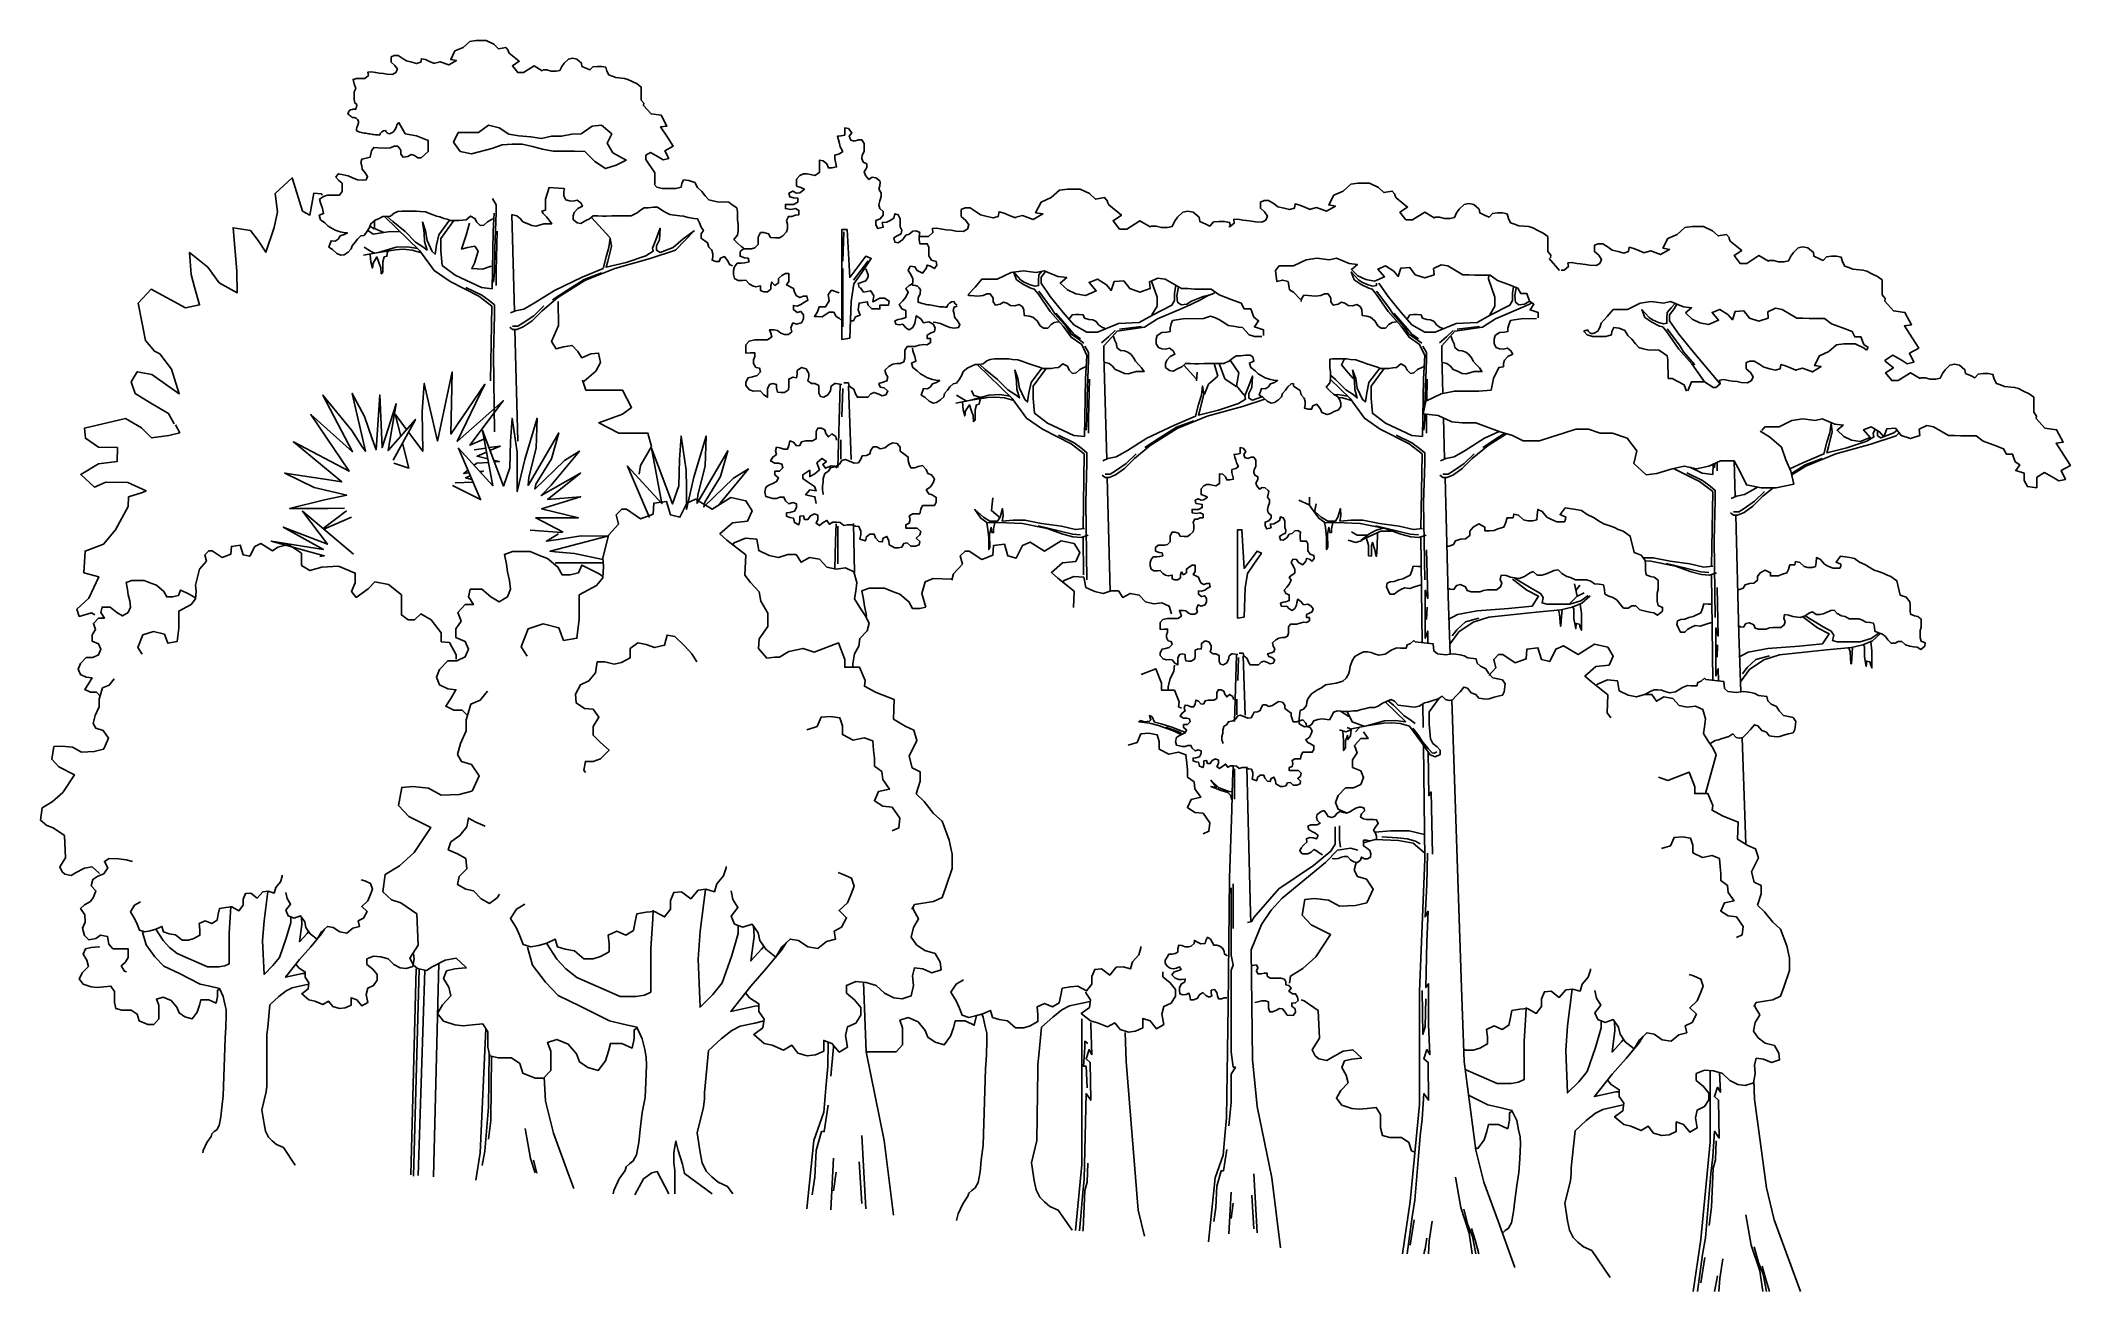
# Model space of a CAD drawing. Extents: x -0.07 to 1.79, y -0.88 to 0.27.
import ezdxf

# ---------------------------------------------------------------- set-up
doc = ezdxf.new("R2010")
doc.units = 0
doc.header["$LTSCALE"] = 0.5
doc.header["$MEASUREMENT"] = 0
doc.layers.add('TREES', color=7, linetype='CONTINUOUS')

msp = doc.modelspace()

# ---------------------------------------------------------------- linework, layer by layer
at = {"layer": 'TREES'}
for p, q in [((0.4496, 0.0895), (0.4324, 0.108)), ((0.99, -0.0412), (0.9781, -0.0281)), ((0.99, -0.0427), (0.9906, -0.0346)), ((1.0095, -0.0382), (1.0061, -0.0266)), ((1.016, -0.0407), (1.0108, -0.0266)), ((1.029, -0.0351), (1.0208, -0.0236)), ((1.0268, -0.0473), (1.029, -0.0351)), ((0.6578, -0.0451), (0.6633, -0.046)), ((0.9971, -0.0549), (1.0009, -0.0458)), ((1.0009, -0.0458), (1.0095, -0.0382)), ((1.0263, -0.0478), (1.016, -0.0407)), ((1.0339, -0.0559), (1.0268, -0.0473)), ((1.0234, -0.2941), (1.0279, -0.2947)), ((0.2739, -0.4702), (0.2739, -0.4694)), ((0.2871, -0.7755), (0.2921, -0.579)), ((0.2661, -0.7737), (0.271, -0.5841))]:
    msp.add_line(p, q, dxfattribs=at)
for points in [[(0.2552, 0.1953), (0.2534, 0.1933, -0.104351), (0.2507, 0.1871, -0.063312), (0.2468, 0.185, -0.359304), (0.2428, 0.1879, 0.346354), (0.2375, 0.1838, -0.011926), (0.2322, 0.1842, -0.000846), (0.2273, 0.185, 0.004158), (0.222, 0.1858, -0.031091), (0.2163, 0.1875, -0.204096), (0.2176, 0.1933, 0.007883), (0.2181, 0.1966, 0.32701), (0.2123, 0.1999, -0.019597), (0.2083, 0.2032, -0.373033), (0.2123, 0.2074, -0.207059), (0.2154, 0.2074, 0.052957), (0.2163, 0.2103, 0.015503), (0.2165, 0.2118), (0.2145, 0.2134), (0.2139, 0.2164), (0.2139, 0.2235), (0.2154, 0.2266), (0.2139, 0.2308), (0.213, 0.235), (0.2162, 0.2359), (0.2238, 0.2359), (0.2272, 0.2387), (0.2267, 0.2417), (0.2299, 0.2421), (0.2339, 0.2413), (0.2369, 0.2409), (0.2409, 0.2405), (0.244, 0.2399), (0.2493, 0.2395), (0.2525, 0.2413), (0.2538, 0.2444), (0.2514, 0.2478), (0.2481, 0.2508), (0.2481, 0.2557), (0.251, 0.2569), (0.2546, 0.2569), (0.259, 0.2541), (0.2622, 0.252), (0.267, 0.2508), (0.2715, 0.2496), (0.2753, 0.2508), (0.2759, 0.2541), (0.2797, 0.2532), (0.2841, 0.2512), (0.2879, 0.2497), (0.2883, 0.25), (0.2931, 0.2513), (0.3011, 0.2484), (0.3082, 0.2525), (0.3029, 0.2533), (0.3068, 0.2612), (0.3143, 0.2645), (0.3205, 0.2699), (0.3263, 0.2707), (0.3355, 0.2707), (0.3426, 0.2674), (0.347, 0.2633), (0.3537, 0.2645), (0.3559, 0.262), (0.3559, 0.2612), (0.3567, 0.2591), (0.366, 0.2517), (0.3598, 0.2475), (0.3647, 0.2413), (0.37, 0.2413), (0.3797, 0.2475), (0.3873, 0.243), (0.388, 0.2437), (0.3915, 0.2437), (0.3955, 0.2425), (0.4, 0.2425), (0.4036, 0.2433), (0.4053, 0.247), (0.4074, 0.25), (0.4114, 0.2537), (0.415, 0.2545), (0.419, 0.2537), (0.4234, 0.25), (0.4238, 0.247), (0.4283, 0.245), (0.4312, 0.2437), (0.4339, 0.2466), (0.438, 0.247), (0.442, 0.247), (0.4458, 0.2462), (0.4468, 0.2425), (0.4485, 0.2391), (0.4517, 0.2379), (0.455, 0.2367), (0.4631, 0.2359), (0.4662, 0.235), (0.4702, 0.233), (0.4747, 0.2308), (0.4785, 0.228), (0.4785, 0.216), (0.4808, 0.213), (0.4805, 0.2109)], [(1.0515, -0.0007), (1.0515, 0.0045), (1.0432, 0.0071), (1.0471, 0.0127), (1.0427, 0.0159), (1.0399, 0.0236), (1.0339, 0.0236), (1.0311, 0.0288), (1.0217, 0.0324), (1.0107, 0.0366), (1.0035, 0.0417), (0.988, 0.0417), (0.982, 0.0423), (0.9759, 0.0423), (0.961, 0.0511), (0.9544, 0.0521), (0.9466, 0.0485), (0.9472, 0.0423), (0.9378, 0.0392), (0.9284, 0.0423), (0.9229, 0.0495), (0.9141, 0.049), (0.9113, 0.0407), (0.9069, 0.0459), (0.8986, 0.0511), (0.8909, 0.048), (0.8975, 0.0402), (0.8876, 0.036), (0.8787, 0.0376), (0.871, 0.0412), (0.8644, 0.0474), (0.8704, 0.0526), (0.8622, 0.0536), (0.8495, 0.0588), (0.8423, 0.0573), (0.8301, 0.0588), (0.8191, 0.0573), (0.8064, 0.0511), (0.792, 0.0511), (0.786, 0.0438), (0.7799, 0.0371, -0.019075), (0.7795, 0.0356, -0.063312)], [(0.7694, 0.0271, -0.230518), (0.7666, 0.0304, 0.346354), (0.76, 0.0252, -0.011926), (0.7534, 0.0257, -0.000846), (0.7473, 0.0267, 0.004158), (0.7407, 0.0278, -0.031091), (0.7335, 0.0298, -0.204096), (0.7352, 0.0371, 0.007883), (0.7357, 0.0412, 0.32701), (0.7285, 0.0454, -0.00717), (0.7267, 0.0468, -0.373033)], [(1.6069, -0.0143), (1.6084, -0.012), (1.6044, -0.0091), (1.6018, -0.002), (1.5962, -0.002), (1.5937, 0.0028), (1.585, 0.0061), (1.5749, 0.0099), (1.5683, 0.0147), (1.5541, 0.0147), (1.5485, 0.0152), (1.5429, 0.0152), (1.5292, 0.0232), (1.5231, 0.0242), (1.516, 0.0209), (1.5165, 0.0152), (1.5078, 0.0123), (1.4992, 0.0152), (1.4941, 0.0218), (1.486, 0.0213), (1.4835, 0.0137), (1.4794, 0.0185), (1.4718, 0.0232), (1.4647, 0.0204), (1.4708, 0.0132), (1.4616, 0.0094), (1.4535, 0.0109), (1.4464, 0.0142), (1.4403, 0.0199), (1.4459, 0.0247), (1.4383, 0.0256), (1.4266, 0.0304), (1.42, 0.029), (1.4088, 0.0304), (1.3986, 0.029), (1.387, 0.0232), (1.3737, 0.0232), (1.3682, 0.0166), (1.3626, 0.0104, -0.104351), (1.3595, 0.0032, -0.063312), (1.355, 0.0009, -0.359304), (1.3504, 0.0042, 0.180738), (1.3463, 0.0027, -0.011926)]]:
    msp.add_lwpolyline(points, format="xyb", dxfattribs=at)
for points in [[(0.4805, 0.2109), (0.4875, 0.2032), (0.4968, 0.202), (0.5021, 0.192), (0.4963, 0.1912), (0.5025, 0.1817), (0.5078, 0.1734), (0.5003, 0.1693), (0.5038, 0.1622), (0.4985, 0.161), (0.4946, 0.1635), (0.487, 0.1676), (0.4828, 0.1651)], [(0.2758, 0.1627), (0.2823, 0.1685), (0.2823, 0.1787), (0.2714, 0.1831), (0.261, 0.185), (0.2553, 0.1952), (0.2552, 0.1953)], [(0.6982, 0.1416), (0.6946, 0.1445), (0.6912, 0.1449), (0.6881, 0.1428), (0.6849, 0.1466), (0.6838, 0.1498), (0.6863, 0.154), (0.6863, 0.1571), (0.6829, 0.1588), (0.6816, 0.1622), (0.682, 0.1653), (0.6838, 0.1687), (0.6838, 0.176), (0.6816, 0.1794), (0.6784, 0.1794), (0.6746, 0.1781), (0.6715, 0.179), (0.6701, 0.1826), (0.6724, 0.1859), (0.6692, 0.1897), (0.6659, 0.1903), (0.6659, 0.1838), (0.6623, 0.183), (0.6592, 0.1826), (0.6601, 0.1794), (0.661, 0.176), (0.6618, 0.1729), (0.6641, 0.1687), (0.661, 0.1666), (0.6567, 0.1653), (0.6567, 0.1622), (0.6578, 0.1575), (0.6583, 0.1544), (0.654, 0.1535), (0.6509, 0.1535), (0.6495, 0.1571), (0.6461, 0.1601), (0.6426, 0.1605), (0.6426, 0.1493), (0.6383, 0.1466), (0.6343, 0.1475), (0.6311, 0.1481), (0.6278, 0.1481), (0.6246, 0.1466), (0.6215, 0.1432), (0.6215, 0.1367), (0.6255, 0.1355), (0.6287, 0.1338), (0.6246, 0.1306), (0.6215, 0.1302), (0.6181, 0.1321), (0.6145, 0.1302), (0.6154, 0.1268), (0.6186, 0.126), (0.6228, 0.1256), (0.6228, 0.122), (0.6186, 0.1199), (0.6112, 0.1199), (0.6112, 0.1161), (0.6163, 0.1153), (0.6204, 0.1161), (0.6237, 0.1144), (0.6237, 0.1104), (0.6204, 0.11), (0.6172, 0.1088), (0.6141, 0.1088), (0.6123, 0.1052), (0.6132, 0.1018), (0.6132, 0.0976), (0.6123, 0.0945), (0.6089, 0.0911), (0.6058, 0.089), (0.602, 0.089), (0.5975, 0.0894), (0.5957, 0.0928), (0.5914, 0.094), (0.5883, 0.094), (0.586, 0.0898), (0.586, 0.0829), (0.5831, 0.0798), (0.58, 0.0789), (0.5726, 0.0789), (0.5695, 0.0764), (0.5695, 0.0722), (0.5735, 0.0707), (0.5769, 0.0703), (0.5777, 0.0669), (0.5739, 0.0661), (0.5708, 0.0657), (0.5668, 0.0657), (0.5643, 0.0625), (0.5634, 0.0591), (0.5634, 0.0554), (0.5643, 0.0518), (0.5677, 0.0497), (0.5717, 0.0497), (0.5748, 0.0501), (0.5777, 0.0467), (0.5809, 0.0449), (0.584, 0.044), (0.5883, 0.0449), (0.5883, 0.0406), (0.5914, 0.0394), (0.5948, 0.0394), (0.5979, 0.0419), (0.5979, 0.0453), (0.5988, 0.0484), (0.6015, 0.0453), (0.6049, 0.0476), (0.6049, 0.0518), (0.608, 0.0543), (0.6112, 0.0562), (0.6145, 0.0562), (0.6145, 0.0488), (0.6123, 0.0457), (0.6186, 0.0423), (0.6195, 0.039), (0.6215, 0.0358), (0.6246, 0.0341), (0.6278, 0.0354), (0.6311, 0.0354), (0.632, 0.0316), (0.6287, 0.0299), (0.6255, 0.0276), (0.6219, 0.0263), (0.6186, 0.0268), (0.6186, 0.023), (0.6219, 0.0203), (0.6255, 0.0213), (0.6278, 0.0181), (0.6278, 0.0144), (0.626, 0.0108), (0.6215, 0.0095), (0.6181, 0.0108), (0.6163, 0.0062), (0.6172, 0.0026), (0.6141, 0.0001), (0.6103, 0.0001), (0.6071, 0.0013), (0.604, 0.0039), (0.6006, 0.0045), (0.5966, 0.0045), (0.5979, 0.0013), (0.5988, -0.002), (0.5948, -0.0048), (0.5831, -0.0048), (0.5777, -0.006), (0.5748, -0.0094), (0.5748, -0.0172), (0.5791, -0.0168), (0.5831, -0.0168), (0.5831, -0.0201), (0.5818, -0.0233), (0.5818, -0.0266), (0.584, -0.0302), (0.5874, -0.031), (0.5883, -0.0344), (0.5851, -0.0378), (0.5809, -0.0388), (0.5769, -0.0397), (0.5748, -0.0439), (0.5748, -0.047), (0.5782, -0.0508), (0.5818, -0.0521), (0.5851, -0.0517), (0.5883, -0.0521), (0.5914, -0.0556), (0.5948, -0.0577), (0.5948, -0.05), (0.5966, -0.046), (0.5997, -0.0451), (0.6031, -0.046), (0.6031, -0.0491), (0.604, -0.0529), (0.6071, -0.0533), (0.6103, -0.0533), (0.6141, -0.0508), (0.6145, -0.0474), (0.6145, -0.0409), (0.6181, -0.0392), (0.6215, -0.0397), (0.6219, -0.0365), (0.6219, -0.0332), (0.626, -0.0302), (0.6302, -0.0315), (0.6329, -0.0357), (0.6329, -0.0388), (0.632, -0.0426), (0.6352, -0.0451), (0.6383, -0.0451), (0.6421, -0.047), (0.6421, -0.0538), (0.6435, -0.0569), (0.6466, -0.0577), (0.6504, -0.0556), (0.6527, -0.0517), (0.6535, -0.0474), (0.6567, -0.0451), (0.6578, -0.0451)], [(0.3426, 0.1066), (0.3411, 0.1062), (0.3367, 0.1038), (0.3333, 0.1008), (0.3301, 0.1004), (0.327, 0.1034), (0.3253, 0.107), (0.3213, 0.1091), (0.3173, 0.1058), (0.3139, 0.1054), (0.3103, 0.105), (0.3027, 0.105), (0.2998, 0.1062), (0.2966, 0.107), (0.293, 0.1084), (0.29, 0.1091), (0.2869, 0.1103), (0.2833, 0.1115), (0.2797, 0.1129), (0.2749, 0.1133), (0.2715, 0.1137), (0.2582, 0.1137), (0.2542, 0.1133), (0.251, 0.1119), (0.2476, 0.1091), (0.2436, 0.1087), (0.2405, 0.1087), (0.2369, 0.107), (0.2335, 0.1054), (0.2295, 0.102), (0.228, 0.0987), (0.2259, 0.0951), (0.2232, 0.0913), (0.2202, 0.0909), (0.217, 0.088), (0.2149, 0.085), (0.2122, 0.0818), (0.2113, 0.0789), (0.2086, 0.0759), (0.2048, 0.0735), (0.2016, 0.0731), (0.1981, 0.0747), (0.194, 0.0785), (0.1907, 0.0805), (0.1928, 0.0864), (0.1964, 0.086), (0.1993, 0.088), (0.2012, 0.0909), (0.2048, 0.0921), (0.2078, 0.0937), (0.2042, 0.0941), (0.2012, 0.0947), (0.1964, 0.0963), (0.19, 0.1), (0.1871, 0.1028), (0.1831, 0.1058), (0.1818, 0.1099), (0.1858, 0.1115), (0.1848, 0.1161), (0.1831, 0.1212), (0.1822, 0.1248), (0.1858, 0.1273), (0.1896, 0.1285), (0.2004, 0.1285), (0.2029, 0.1319), (0.2029, 0.1394), (0.1999, 0.1418), (0.1972, 0.1451), (0.1993, 0.1481), (0.2042, 0.1471), (0.2086, 0.1463), (0.2118, 0.1448), (0.217, 0.1426), (0.2215, 0.1422), (0.2251, 0.1426), (0.2263, 0.1455), (0.2242, 0.1489), (0.2215, 0.1523), (0.221, 0.1554), (0.2202, 0.1584), (0.221, 0.1614), (0.2251, 0.1626), (0.2286, 0.1633), (0.2299, 0.1691), (0.232, 0.1724), (0.236, 0.172), (0.2428, 0.1717), (0.2476, 0.172), (0.251, 0.1736), (0.2542, 0.1736), (0.2569, 0.1697), (0.2569, 0.1663), (0.259, 0.1633), (0.2635, 0.1641), (0.2666, 0.1659), (0.2696, 0.1649), (0.2727, 0.1629), (0.2758, 0.1627)], [(0.4828, 0.1651), (0.4828, 0.1612), (0.4911, 0.1491), (0.4911, 0.1389), (0.4904, 0.1386)], [(0.0481, -0.0823), (0.0429, -0.0727), (0.0268, -0.0631), (0.0122, -0.0541), (0.0085, -0.0434), (0.0142, -0.0342), (0.0275, -0.0368), (0.0528, -0.0547), (0.0457, -0.0319), (0.0349, -0.0176), (0.0301, -0.0154), (0.0218, -0.0055), (0.0151, 0.029), (0.0269, 0.0418), (0.0587, 0.0247), (0.0717, 0.0274), (0.067, 0.0436), (0.0639, 0.0554), (0.0624, 0.0757), (0.0792, 0.0621), (0.0897, 0.0478), (0.1063, 0.0385), (0.106, 0.0585), (0.1025, 0.0984), (0.1185, 0.0959), (0.1257, 0.0866), (0.1328, 0.0758), (0.1403, 0.0987), (0.1433, 0.113), (0.1414, 0.1299), (0.157, 0.1443), (0.1664, 0.1137), (0.1732, 0.1101), (0.1769, 0.1303), (0.184, 0.1296), (0.1845, 0.1285)], [(0.3593, 0.1103), (0.3601, 0.1103), (0.3637, 0.1095), (0.3669, 0.107), (0.3694, 0.1038), (0.3734, 0.1024), (0.3778, 0.1004), (0.3814, 0.1), (0.3888, 0.102), (0.396, 0.102), (0.3936, 0.1054), (0.3911, 0.1084), (0.388, 0.1115), (0.387, 0.1137), (0.3901, 0.1146), (0.3901, 0.1248), (0.3937, 0.1355), (0.4067, 0.1345), (0.4077, 0.1342), (0.407, 0.1319), (0.407, 0.1277), (0.4091, 0.1241), (0.4123, 0.1232), (0.4157, 0.1228), (0.4195, 0.1237), (0.4227, 0.1212), (0.4243, 0.1182), (0.4199, 0.116), (0.4167, 0.1125), (0.4157, 0.1095), (0.4157, 0.1059), (0.4195, 0.103), (0.4227, 0.1024), (0.4275, 0.105), (0.4309, 0.1065), (0.434, 0.1095), (0.4383, 0.1095), (0.4427, 0.1091), (0.4465, 0.1091), (0.4513, 0.1095), (0.4693, 0.1095), (0.4746, 0.1121), (0.4779, 0.1146), (0.4811, 0.1166), (0.4849, 0.1166), (0.4898, 0.1172), (0.4935, 0.1172), (0.4984, 0.1141), (0.5016, 0.1121), (0.5049, 0.1105), (0.5092, 0.1101), (0.514, 0.1095), (0.5174, 0.1091), (0.5216, 0.1079), (0.5271, 0.1069), (0.5303, 0.1065), (0.532, 0.103), (0.5336, 0.0988), (0.5357, 0.0959), (0.5336, 0.0929), (0.5336, 0.0887), (0.5395, 0.0846), (0.5406, 0.0806), (0.5433, 0.0777), (0.5444, 0.0745), (0.5444, 0.0715), (0.5438, 0.0684), (0.5471, 0.0674), (0.5503, 0.0674), (0.5514, 0.0705), (0.5552, 0.0719), (0.5585, 0.0674), (0.5596, 0.0644), (0.5626, 0.0632)], [(0.5727, 0.0799), (0.5704, 0.0812), (0.5672, 0.0842), (0.5638, 0.0877), (0.5672, 0.0917), (0.5676, 0.0959), (0.5676, 0.102), (0.5672, 0.1055), (0.5672, 0.1131), (0.5666, 0.1166), (0.5623, 0.1196), (0.559, 0.1218), (0.5558, 0.1222), (0.5524, 0.1218), (0.5488, 0.1222), (0.5444, 0.1232), (0.5406, 0.1241), (0.5374, 0.1277), (0.5341, 0.1319), (0.5303, 0.1354), (0.5277, 0.14), (0.5222, 0.1419), (0.5174, 0.1425), (0.5157, 0.139), (0.5153, 0.1358), (0.5102, 0.1344), (0.4978, 0.1344), (0.4929, 0.1358), (0.4904, 0.1386)], [(0.665, -0.0443), (0.6692, -0.0443), (0.6701, -0.0474), (0.6742, -0.0504), (0.6758, -0.0546), (0.6775, -0.0577), (0.6872, -0.0577), (0.6899, -0.0546), (0.693, -0.0533), (0.6973, -0.055), (0.7004, -0.0565), (0.7038, -0.0556), (0.7056, -0.0521), (0.7022, -0.0491), (0.6986, -0.0483), (0.6973, -0.0451), (0.7013, -0.0439), (0.7047, -0.0426), (0.7056, -0.0392), (0.7038, -0.0361), (0.7029, -0.0327), (0.7069, -0.0292), (0.7101, -0.0271), (0.7139, -0.0266), (0.717, -0.0266), (0.7202, -0.025), (0.7213, -0.0216), (0.7213, -0.0142), (0.7235, -0.0111), (0.7305, -0.0111), (0.7345, -0.0098), (0.7385, -0.009), (0.7419, -0.0094), (0.745, -0.0073), (0.745, -0.0037), (0.7419, -0.0037), (0.7419, -0.0004), (0.745, 0.0013), (0.7484, 0.003), (0.7493, 0.0062), (0.7473, 0.0095), (0.7433, 0.0116), (0.7385, 0.0108), (0.7359, 0.0144), (0.7318, 0.0173), (0.7309, 0.0135), (0.7305, 0.0104), (0.7285, 0.0066), (0.7253, 0.0045), (0.7222, 0.0062), (0.7193, 0.0095), (0.7161, 0.0091), (0.713, 0.0095), (0.7121, 0.0127), (0.7152, 0.0139), (0.7184, 0.0144), (0.7222, 0.0156), (0.7222, 0.0221), (0.7184, 0.0238), (0.7161, 0.0276), (0.7193, 0.0312), (0.7222, 0.0345), (0.7244, 0.039), (0.7222, 0.0423), (0.7253, 0.0453), (0.7285, 0.0472), (0.7285, 0.0514), (0.7267, 0.0554), (0.7244, 0.0591), (0.7262, 0.0629), (0.7305, 0.0625), (0.7327, 0.0591), (0.7376, 0.0566), (0.741, 0.0608), (0.7419, 0.064), (0.745, 0.0629), (0.7484, 0.0608), (0.7507, 0.064), (0.7502, 0.0673), (0.7459, 0.0686), (0.7433, 0.0726), (0.7433, 0.0804), (0.7419, 0.0837), (0.735, 0.0837), (0.7345, 0.0875), (0.7345, 0.0907), (0.735, 0.094), (0.7318, 0.0957), (0.7285, 0.0953), (0.7253, 0.0924), (0.7222, 0.0915), (0.7193, 0.0875), (0.7152, 0.0846), (0.7121, 0.085), (0.711, 0.089), (0.7143, 0.0911), (0.7179, 0.0928), (0.7184, 0.0962), (0.717, 0.0993), (0.717, 0.1067), (0.7152, 0.1104), (0.7121, 0.1113), (0.711, 0.1071), (0.7078, 0.1052), (0.7047, 0.1035), (0.7004, 0.1031), (0.7013, 0.0989), (0.6964, 0.0976), (0.6946, 0.101), (0.6946, 0.1052), (0.6986, 0.1067), (0.7013, 0.11), (0.7013, 0.1134), (0.6982, 0.1161), (0.6973, 0.1195), (0.6982, 0.1231), (0.6995, 0.1273), (0.6995, 0.1306), (0.6973, 0.1338), (0.6982, 0.1371), (0.6986, 0.1403), (0.6982, 0.1416)], [(0.7348, 0.0904), (0.7429, 0.0904), (0.7471, 0.0939), (0.7466, 0.0976), (0.7505, 0.0981), (0.7556, 0.0971), (0.7592, 0.0966), (0.7643, 0.0961), (0.7682, 0.0953), (0.7748, 0.0949), (0.7788, 0.0971), (0.7803, 0.101), (0.7774, 0.1052), (0.7732, 0.1089), (0.7732, 0.1151), (0.7769, 0.1166), (0.7814, 0.1166), (0.7869, 0.1131), (0.7909, 0.1104), (0.797, 0.1089), (0.8025, 0.1075), (0.8072, 0.1089), (0.808, 0.1131), (0.8128, 0.1119), (0.8183, 0.1094), (0.8231, 0.1076), (0.8235, 0.108), (0.8296, 0.1096), (0.8395, 0.1059), (0.8484, 0.1111), (0.8417, 0.1122), (0.8467, 0.122), (0.8561, 0.1261), (0.8638, 0.1329), (0.871, 0.1339), (0.8826, 0.1339), (0.8914, 0.1298), (0.8969, 0.1246), (0.9052, 0.1261), (0.908, 0.123), (0.908, 0.122), (0.9091, 0.1194), (0.9207, 0.1101), (0.913, 0.1049), (0.919, 0.0971), (0.9257, 0.0971), (0.9378, 0.1049), (0.9473, 0.0993), (0.9481, 0.1), (0.9526, 0.1), (0.9576, 0.0986), (0.9631, 0.0986), (0.9676, 0.0996), (0.9697, 0.1042), (0.9724, 0.108), (0.9774, 0.1127), (0.9819, 0.1136), (0.9869, 0.1127), (0.9924, 0.108), (0.9929, 0.1042), (0.9985, 0.1018), (1.0022, 0.1), (1.0056, 0.1038), (1.0106, 0.1042), (1.0156, 0.1042), (1.0204, 0.1033), (1.0212, 0.1003)], [(1.0195, 0.0994), (1.0208, 0.0994), (1.0247, 0.1025), (1.0242, 0.106), (1.0278, 0.1064), (1.0324, 0.1055), (1.0358, 0.105), (1.0404, 0.1046), (1.0441, 0.1039), (1.0501, 0.1035), (1.0538, 0.1055), (1.0552, 0.1091), (1.0526, 0.113), (1.0487, 0.1164), (1.0487, 0.1221), (1.0521, 0.1235), (1.0562, 0.1235), (1.0613, 0.1203), (1.0649, 0.1178), (1.0705, 0.1164), (1.0756, 0.1151), (1.08, 0.1164), (1.0807, 0.1203), (1.0851, 0.1191), (1.0902, 0.1169), (1.0945, 0.1152), (1.0949, 0.1156), (1.1005, 0.117), (1.1097, 0.1136), (1.1178, 0.1184), (1.1117, 0.1194), (1.1163, 0.1284), (1.1249, 0.1322), (1.132, 0.1384), (1.1386, 0.1394), (1.1493, 0.1394), (1.1574, 0.1356), (1.1625, 0.1308), (1.1701, 0.1322), (1.1727, 0.1294), (1.1727, 0.1284), (1.1737, 0.126), (1.1843, 0.1175), (1.1772, 0.1127), (1.1828, 0.1056), (1.1889, 0.1056), (1.2001, 0.1127), (1.2089, 0.1075), (1.2096, 0.1082), (1.2137, 0.1082), (1.2183, 0.1069), (1.2234, 0.1069), (1.2275, 0.1078), (1.2294, 0.1121), (1.2319, 0.1155), (1.2365, 0.1198), (1.2406, 0.1207), (1.2452, 0.1198), (1.2503, 0.1155), (1.2508, 0.1121), (1.2559, 0.1098), (1.2593, 0.1082), (1.2625, 0.1116), (1.2671, 0.1121), (1.2717, 0.1121), (1.276, 0.1112), (1.2773, 0.1069), (1.2792, 0.103), (1.2828, 0.1016), (1.2867, 0.1003), (1.2959, 0.0994), (1.2996, 0.0982), (1.3042, 0.0959), (1.3093, 0.0934), (1.3136, 0.0903), (1.3136, 0.0764), (1.3163, 0.073), (1.316, 0.0706)], [(0.3414, 0.1254), (0.3448, 0.1196), (0.3448, 0.1124), (0.3437, 0.0792), (0.3433, 0.0579), (0.3425, 0.0482)], [(0.2564, 0.0945), (0.2473, 0.0948), (0.2315, 0.0926), (0.2264, 0.0963)], [(0.2323, 0.0974), (0.2285, 0.0997)], [(0.2414, 0.0941), (0.2327, 0.0978), (0.2327, 0.1047)], [(0.3409, 0.0263), (0.3288, 0.0354), (0.3023, 0.049), (0.2878, 0.0591), (0.2746, 0.0772), (0.2421, 0.1087)], [(0.2769, 0.1037), (0.2785, 0.0934), (0.2789, 0.0856), (0.2812, 0.0778), (0.2773, 0.0808), (0.2706, 0.0852), (0.2611, 0.0948), (0.2497, 0.1041), (0.2443, 0.1088)], [(0.3019, 0.1053), (0.2919, 0.0919), (0.2899, 0.0827), (0.2887, 0.0742), (0.2859, 0.0764), (0.2812, 0.0867), (0.2796, 0.0956), (0.2769, 0.1037)], [(0.3059, 0.105), (0.2938, 0.0885), (0.2938, 0.0772), (0.2951, 0.0637), (0.3071, 0.0546), (0.3312, 0.0433), (0.3412, 0.0422)], [(0.3201, 0.1026), (0.3171, 0.0915), (0.313, 0.0788), (0.3185, 0.0803), (0.3251, 0.0813), (0.3282, 0.0769), (0.3247, 0.0659), (0.3223, 0.0608), (0.3323, 0.0602), (0.3401, 0.0629), (0.3404, 0.0625)], [(0.343, 0.1118), (0.3421, 0.0953), (0.3412, 0.0422)], [(0.3456, 0.0951), (0.3448, 0.0583), (0.3448, 0.0453)], [(0.3573, 0.0067), (0.36, 0.0046), (0.3638, 0.0046), (0.3698, 0.0072), (0.3779, 0.0128), (0.3871, 0.0219), (0.4017, 0.0341), (0.4266, 0.0498), (0.4542, 0.0609), (0.4866, 0.0701), (0.5099, 0.0777), (0.5185, 0.0868), (0.5272, 0.0954), (0.5169, 0.0883), (0.5077, 0.0802), (0.4958, 0.0756), (0.4926, 0.0777), (0.4926, 0.0817), (0.4953, 0.0873), (0.4958, 0.098), (0.492, 0.0873), (0.4888, 0.0797), (0.4893, 0.0767), (0.4828, 0.0726), (0.4644, 0.0665), (0.446, 0.062), (0.4477, 0.0675), (0.4509, 0.0812), (0.4498, 0.0888), (0.4487, 0.0802), (0.446, 0.0716), (0.4433, 0.0609), (0.4239, 0.0528), (0.3984, 0.0407), (0.3806, 0.0295), (0.3703, 0.0234), (0.3627, 0.0219), (0.3579, 0.0199)], [(0.3616, 0.0214), (0.3591, 0.1106)], [(0.6651, 0.0947), (0.6641, 0.0676)], [(1.3259, 0.0594), (1.3285, 0.0594), (1.3324, 0.0626), (1.3319, 0.066), (1.3356, 0.0665), (1.3402, 0.0656), (1.3436, 0.0651), (1.3482, 0.0647), (1.3518, 0.064), (1.3579, 0.0635), (1.3615, 0.0656), (1.363, 0.0692), (1.3603, 0.0731), (1.3564, 0.0765), (1.3564, 0.0822), (1.3598, 0.0836), (1.364, 0.0836), (1.3691, 0.0804), (1.3727, 0.0779), (1.3783, 0.0765), (1.3834, 0.0751), (1.3877, 0.0765), (1.3885, 0.0804), (1.3928, 0.0792), (1.3979, 0.077), (1.4023, 0.0752), (1.4027, 0.0756), (1.4083, 0.0771), (1.4174, 0.0737), (1.4256, 0.0785), (1.4195, 0.0795), (1.424, 0.0885), (1.4327, 0.0923), (1.4398, 0.0985), (1.4464, 0.0995), (1.457, 0.0995), (1.4652, 0.0956), (1.4703, 0.0909), (1.4779, 0.0923), (1.4804, 0.0895), (1.4804, 0.0885), (1.4814, 0.0861), (1.4921, 0.0775), (1.485, 0.0728), (1.4906, 0.0656), (1.4967, 0.0656), (1.5078, 0.0728), (1.5166, 0.0676), (1.5173, 0.0683), (1.5214, 0.0683), (1.526, 0.067), (1.5311, 0.067), (1.5353, 0.0679), (1.5372, 0.0722), (1.5396, 0.0756), (1.5442, 0.0799), (1.5484, 0.0808), (1.553, 0.0799), (1.5581, 0.0756), (1.5586, 0.0722), (1.5637, 0.0699), (1.5671, 0.0683), (1.5702, 0.0717), (1.5748, 0.0722), (1.5794, 0.0722), (1.5838, 0.0713), (1.585, 0.067), (1.587, 0.0631), (1.5906, 0.0617), (1.5945, 0.0604), (1.6037, 0.0594), (1.6073, 0.0583), (1.6119, 0.056), (1.617, 0.0535), (1.6214, 0.0503), (1.6214, 0.0365), (1.6241, 0.0331), (1.6238, 0.0307)], [(0.2725, 0.0793), (0.2631, 0.0808), (0.2528, 0.0804), (0.2363, 0.0756), (0.2225, 0.073)], [(0.2327, 0.0749), (0.2292, 0.0767), (0.2233, 0.0804)], [(0.2287, 0.0738), (0.2294, 0.0669), (0.2308, 0.0612), (0.2315, 0.0659), (0.235, 0.0715), (0.2368, 0.0665), (0.2386, 0.0616), (0.2389, 0.056), (0.2403, 0.0573), (0.2403, 0.0622), (0.2403, 0.0669), (0.2417, 0.0715), (0.2442, 0.0721), (0.2445, 0.0751), (0.2452, 0.0771)], [(0.2363, 0.0756), (0.252, 0.0782), (0.2591, 0.0786), (0.2674, 0.0778), (0.2759, 0.0754)], [(0.3968, 0.032), (0.4098, 0.0407), (0.426, 0.0508), (0.4417, 0.0569)], [(0.6641, 0.061), (0.6641, 0.0071)], [(0.6875, 0.068), (0.6739, 0.05)], [(0.6791, 0.0435), (0.6781, 0.047), (0.6852, 0.0496), (0.6875, 0.0531), (0.6875, 0.0549), (0.6852, 0.0606)], [(0.8474, 0.0584), (0.8447, 0.0551), (0.8444, 0.0501), (0.8444, 0.0452), (0.8412, 0.0446), (0.8367, 0.0459), (0.8311, 0.0482), (0.8279, 0.0505), (0.8213, 0.0577), (0.8241, 0.0505), (0.8304, 0.0462), (0.8374, 0.0426), (0.8405, 0.0419), (0.8443, 0.0372)], [(0.8467, 0.0474), (0.8468, 0.0498), (0.8468, 0.0528), (0.8509, 0.0582)], [(1.3047, 0.0153), (1.3047, 0.0203), (1.2971, 0.0227), (1.3007, 0.0279), (1.2966, 0.0308), (1.294, 0.0379), (1.2885, 0.0379), (1.2859, 0.0427), (1.2773, 0.046), (1.2671, 0.0498), (1.2605, 0.0546), (1.2463, 0.0546), (1.2407, 0.0551), (1.2351, 0.0551), (1.2214, 0.0632), (1.2153, 0.0641), (1.2082, 0.0608), (1.2087, 0.0551), (1.2001, 0.0522), (1.1914, 0.0551), (1.1864, 0.0617), (1.1782, 0.0613), (1.1757, 0.0536), (1.1716, 0.0584), (1.164, 0.0632), (1.1569, 0.0603), (1.163, 0.0532), (1.1539, 0.0493), (1.1457, 0.0508), (1.1386, 0.0541), (1.1325, 0.0598), (1.1381, 0.0646), (1.1305, 0.0655), (1.1188, 0.0703), (1.1122, 0.0689), (1.101, 0.0703), (1.0909, 0.0689), (1.0792, 0.0632), (1.066, 0.0632), (1.0625, 0.059)], [(1.0625, 0.0591), (1.064, 0.0488), (1.0691, 0.0502), (1.0742, 0.0488), (1.0756, 0.0413), (1.0793, 0.0392), (1.0858, 0.0324)], [(1.1556, 0.0474), (1.1556, 0.0452), (1.1524, 0.0446), (1.1479, 0.0459), (1.1423, 0.0482), (1.1391, 0.0505), (1.1324, 0.0577), (1.1352, 0.0505), (1.1416, 0.0462), (1.1486, 0.0426), (1.1517, 0.0419), (1.1555, 0.0372)], [(1.3146, 0.07), (1.3241, 0.0591)], [(0.317, 0.0434), (0.3315, 0.0364), (0.3385, 0.0313), (0.3433, 0.0273), (0.3433, 0.0178), (0.3422, -0.0184), (0.3433, -0.0897)], [(0.6608, 0.0386), (0.6538, 0.0408), (0.6506, 0.0369), (0.6515, 0.0312), (0.6482, 0.0255), (0.6422, 0.0255), (0.6407, 0.0211), (0.6379, 0.0167), (0.6407, 0.0167), (0.645, 0.0163), (0.6515, 0.0207), (0.6557, 0.0207), (0.658, 0.0167), (0.6608, 0.015), (0.6623, 0.0137)], [(0.68, 0.0435), (0.6833, 0.0391), (0.6898, 0.0404), (0.6926, 0.0356), (0.6917, 0.0303), (0.6982, 0.0334), (0.7025, 0.0334), (0.7067, 0.0308), (0.7062, 0.0272), (0.6982, 0.0272), (0.6982, 0.0237), (0.6908, 0.0237), (0.6875, 0.0272), (0.6866, 0.0303), (0.6791, 0.029), (0.6781, 0.0229), (0.68, 0.018), (0.6758, 0.0163), (0.6739, 0.0128), (0.6707, 0.0128)], [(0.7802, 0.0361), (0.7817, 0.0359), (0.7884, 0.0355), (0.7933, 0.0359), (0.7966, 0.0375), (0.7998, 0.0375), (0.8025, 0.0335), (0.8025, 0.0302), (0.8047, 0.0272), (0.8091, 0.028), (0.8122, 0.0298), (0.8152, 0.0288), (0.8184, 0.0268), (0.8224, 0.0264), (0.8264, 0.0276), (0.8293, 0.026), (0.8308, 0.0231), (0.8312, 0.0177), (0.8357, 0.0169), (0.839, 0.0161), (0.8431, 0.0128), (0.8458, 0.0082), (0.8488, 0.006), (0.8528, 0.006), (0.8559, 0.0094), (0.8589, 0.011), (0.8625, 0.0116), (0.8629, 0.012)], [(0.8446, 0.0401), (0.8558, 0.025), (0.8597, 0.0188), (0.8697, 0.0073), (0.8743, 0.0004), (0.8808, -0.0039), (0.8862, -0.0079)], [(0.9673, 0.027), (0.9492, 0.018), (0.9372, 0.0112), (0.9179, 0.0101), (0.8986, 0.0022), (0.8889, 0.0022), (0.8769, 0.009), (0.8672, 0.0203), (0.8551, 0.035), (0.8467, 0.0474)], [(0.9487, 0.0183), (0.9536, 0.0262), (0.9536, 0.0344), (0.9484, 0.0493)], [(0.9673, 0.027), (0.9697, 0.0314), (0.9697, 0.0383), (0.9707, 0.0453)], [(0.9732, 0.0439), (0.9718, 0.0357), (0.9725, 0.0298), (0.9756, 0.0275), (0.9809, 0.0281), (0.9854, 0.0308), (0.9959, 0.035), (1.0008, 0.0364), (0.9942, 0.0324), (0.9847, 0.0278), (0.9758, 0.0237)], [(1.0008, 0.036), (1.0061, 0.0383), (1.007, 0.0392)], [(1.0862, 0.0305), (1.0867, 0.0329), (1.0888, 0.0363), (1.0928, 0.0359), (1.0996, 0.0355), (1.1045, 0.0359), (1.1078, 0.0375), (1.111, 0.0375), (1.1137, 0.0335), (1.1137, 0.0302), (1.1158, 0.0272), (1.1203, 0.028), (1.1234, 0.0298), (1.1264, 0.0288), (1.1296, 0.0268), (1.1336, 0.0264), (1.1376, 0.0276), (1.1405, 0.026), (1.142, 0.0231), (1.1424, 0.0177), (1.1469, 0.0169), (1.1502, 0.0161), (1.1542, 0.0128), (1.157, 0.0082), (1.1599, 0.006), (1.164, 0.006), (1.1671, 0.0094), (1.1701, 0.011), (1.1737, 0.0116), (1.1741, 0.012)], [(1.1558, 0.0401), (1.167, 0.025), (1.1709, 0.0188), (1.1809, 0.0073), (1.1855, 0.0004), (1.192, -0.0039), (1.1974, -0.0079)], [(1.2785, 0.027), (1.2604, 0.018), (1.2484, 0.0112), (1.2291, 0.0101), (1.2098, 0.0022), (1.2001, 0.0022), (1.1881, 0.009), (1.1784, 0.0203), (1.1663, 0.035), (1.1579, 0.0474)], [(1.2599, 0.0183), (1.2648, 0.0262), (1.2648, 0.0344), (1.2588, 0.0515), (1.2591, 0.0546)], [(1.2785, 0.027), (1.2809, 0.0314), (1.2809, 0.0383), (1.2818, 0.0443)], [(1.2843, 0.0433), (1.283, 0.0357), (1.2837, 0.0298), (1.2868, 0.0275), (1.2921, 0.0281), (1.2966, 0.0308)], [(0.3409, 0.0263), (0.3397, -0.0427)], [(0.36, 0.0077), (0.3649, 0.0077), (0.3698, 0.0107), (0.3795, 0.0173), (0.3887, 0.0265)], [(0.4019, 0.0304), (0.4023, 0.0085), (0.3959, -0.0065), (0.4, -0.0132), (0.4069, -0.0114), (0.4147, -0.0099), (0.4199, -0.0157), (0.4238, -0.0213), (0.4319, -0.0178), (0.4391, -0.0171), (0.4408, -0.0257), (0.4366, -0.0336), (0.4258, -0.0428), (0.4241, -0.0434)], [(0.7472, 0.0115), (0.7498, 0.011), (0.7542, 0.0102), (0.7574, 0.0086), (0.7627, 0.0064), (0.7671, 0.006), (0.7707, 0.0064), (0.7719, 0.0094), (0.7698, 0.0128), (0.7671, 0.0161), (0.7667, 0.0193), (0.7658, 0.0223), (0.7667, 0.0252), (0.7695, 0.0261)], [(0.8443, 0.0372), (0.8551, 0.0214), (0.8672, 0.0078), (0.8744, -0.0024), (0.8841, -0.0091), (0.8889, -0.0193), (0.8877, -0.0408), (0.8868, -0.094)], [(0.8604, 0.0196), (0.8727, 0.0055), (0.877, 0.0004), (0.8831, -0.0039)], [(0.9072, -0.1147), (0.9046, -0.0193), (0.9046, -0.0103), (0.9118, -0.0024), (0.9167, 0.0033), (0.942, 0.0067), (0.954, 0.0146), (0.9758, 0.0237)], [(1.1555, 0.0372), (1.1663, 0.0214), (1.1784, 0.0078), (1.1856, -0.0024), (1.1953, -0.0091), (1.2001, -0.0193), (1.1989, -0.0408), (1.198, -0.094)], [(1.1716, 0.0196), (1.1839, 0.0055), (1.1882, 0.0004), (1.1943, -0.0039)], [(1.2167, -0.0542), (1.2158, -0.0193), (1.2158, -0.0103), (1.223, -0.0024), (1.2278, 0.0033), (1.2532, 0.0067), (1.2652, 0.0146), (1.2869, 0.0237)], [(1.2988, 0.0292), (1.2959, 0.0278), (1.2869, 0.0237)], [(1.4307, 0.0287), (1.4305, 0.0282), (1.427, 0.0246), (1.4235, 0.0204), (1.4232, 0.0154), (1.4232, 0.0105), (1.42, 0.0099), (1.4155, 0.0112), (1.4099, 0.0135), (1.4067, 0.0158), (1.4001, 0.023), (1.4029, 0.0158), (1.4092, 0.0115), (1.4162, 0.0079), (1.4193, 0.0072), (1.4231, 0.0025)], [(1.4255, 0.0127), (1.4256, 0.0151), (1.4256, 0.0181), (1.4298, 0.0236), (1.4324, 0.028)], [(1.6238, 0.0307), (1.6318, 0.0218), (1.6424, 0.0204), (1.6485, 0.009), (1.6419, 0.008), (1.649, -0.0029), (1.6551, -0.0125), (1.6465, -0.0172), (1.6506, -0.0253), (1.6445, -0.0268), (1.6399, -0.0239), (1.6313, -0.0191), (1.6242, -0.0234), (1.6242, -0.0244)], [(0.3648, -0.0983), (0.362, 0.0046)], [(0.873, 0.0148), (0.8753, 0.0181), (0.8785, 0.0185), (0.8819, 0.0185), (0.8855, 0.0181), (0.8867, 0.0151), (0.8907, 0.014), (0.8943, 0.0136), (0.8975, 0.012), (0.8996, 0.009), (0.9032, 0.0064), (0.9053, 0.006)], [(0.9024, -0.0075), (0.9089, -0.0021), (0.9151, 0.0037)], [(0.9189, 0.0051), (0.9393, 0.0076)], [(1.0499, -0.0017), (1.0434, -0.0017), (1.0385, -0.0003), (1.0354, 0.0032), (1.0322, 0.0064), (1.0288, 0.0068), (1.0236, 0.0078), (1.0191, 0.0084), (1.016, 0.0104), (1.0111, 0.0135), (1.0073, 0.0155), (1.0029, 0.0171), (0.9963, 0.0149), (0.9776, 0.0145), (0.9714, 0.0135), (0.9679, 0.0129), (0.9666, 0.01), (0.9655, 0.0058), (0.9655, 0.0028), (0.9624, 0.0023), (0.9579, 0.0019), (0.9537, -0.0007), (0.9527, -0.0043), (0.9527, -0.0084), (0.9548, -0.012), (0.9579, -0.013), (0.9613, -0.0134), (0.9651, -0.0124), (0.9683, -0.015), (0.97, -0.0179), (0.9655, -0.0201), (0.9624, -0.0237), (0.9613, -0.0266), (0.9613, -0.0302), (0.9651, -0.0332), (0.9683, -0.0338), (0.9731, -0.0312), (0.9765, -0.0296), (0.9797, -0.0266), (0.9839, -0.0266), (0.9883, -0.027), (0.9921, -0.027), (0.997, -0.0266), (1.0149, -0.0266), (1.0202, -0.0241), (1.0236, -0.0215), (1.0267, -0.0195), (1.0305, -0.0195), (1.0354, -0.0189), (1.0392, -0.0189), (1.0417, -0.0206)], [(1.1842, 0.0148), (1.1865, 0.0181), (1.1897, 0.0185), (1.1931, 0.0185), (1.1967, 0.0181), (1.1979, 0.0151), (1.2019, 0.014), (1.2055, 0.0136), (1.2087, 0.012), (1.2108, 0.009), (1.2144, 0.0064), (1.2165, 0.006)], [(1.2136, -0.0075), (1.2201, -0.0021), (1.2263, 0.0037)], [(1.2301, 0.0051), (1.2505, 0.0076)], [(1.303, 0.0148), (1.2888, 0.0145), (1.2826, 0.0135), (1.279, 0.0129), (1.2778, 0.01), (1.2767, 0.0058), (1.2767, 0.0028), (1.2736, 0.0023), (1.2691, 0.0019), (1.2649, -0.0007), (1.2639, -0.0043), (1.2639, -0.0084), (1.266, -0.012), (1.2691, -0.013), (1.2725, -0.0134), (1.2763, -0.0124), (1.2795, -0.015), (1.2812, -0.0179), (1.2767, -0.0201), (1.2736, -0.0237), (1.2725, -0.0266), (1.2725, -0.0296)], [(1.4244, -0.0404), (1.4244, -0.0403), (1.4244, -0.0341), (1.424, -0.0306), (1.424, -0.0231), (1.4234, -0.0195), (1.4192, -0.0165), (1.4158, -0.0144), (1.4126, -0.014), (1.4092, -0.0144), (1.4056, -0.014), (1.4012, -0.013), (1.3974, -0.012), (1.3943, -0.0084), (1.3909, -0.0043), (1.3871, -0.0007), (1.3845, 0.0038), (1.3791, 0.0058), (1.3742, 0.0064), (1.3725, 0.0028), (1.3721, -0.0003), (1.367, -0.0017), (1.3546, -0.0017), (1.3497, -0.0003), (1.3466, 0.0032), (1.3464, 0.0035)], [(1.4231, 0.0025), (1.434, -0.0133), (1.446, -0.0269), (1.4578, -0.0435)], [(1.4235, 0.0054), (1.4346, -0.0097), (1.4385, -0.0159), (1.4485, -0.0274), (1.4488, -0.0279)], [(1.472, -0.0449), (1.446, -0.0144), (1.434, 0.0003), (1.4255, 0.0127)], [(0.8882, -0.0296), (0.8867, -0.03), (0.8823, -0.0323), (0.8789, -0.0353), (0.8758, -0.0357), (0.8726, -0.0327), (0.8709, -0.0292), (0.8669, -0.027), (0.8629, -0.0304), (0.8595, -0.0307), (0.8559, -0.0311), (0.8483, -0.0311), (0.8454, -0.03), (0.8422, -0.0292), (0.8386, -0.0278), (0.8357, -0.027), (0.8325, -0.0258), (0.8289, -0.0246), (0.8253, -0.0232), (0.8205, -0.0228), (0.8171, -0.0224), (0.8038, -0.0224), (0.7998, -0.0228), (0.7966, -0.0242), (0.7933, -0.027), (0.7893, -0.0274), (0.7861, -0.0274), (0.7825, -0.0292), (0.7791, -0.0307), (0.7751, -0.0341), (0.7736, -0.0375), (0.7715, -0.041), (0.7688, -0.0448), (0.7658, -0.0452), (0.7627, -0.0482), (0.7606, -0.0511), (0.7578, -0.0543), (0.757, -0.0573), (0.7542, -0.0602), (0.7504, -0.0626), (0.7473, -0.063), (0.7437, -0.0614), (0.7397, -0.0576), (0.7363, -0.0557), (0.7384, -0.0497), (0.742, -0.0501), (0.7449, -0.0482), (0.7468, -0.0452), (0.7504, -0.044), (0.7534, -0.0424), (0.7498, -0.042), (0.7468, -0.0414), (0.742, -0.0398), (0.7357, -0.0361), (0.7327, -0.0333), (0.7287, -0.0304), (0.7274, -0.0262), (0.7314, -0.0246), (0.7304, -0.0201), (0.7287, -0.0149), (0.7282, -0.0126)], [(0.887, -0.0108), (0.8904, -0.0165), (0.8904, -0.0237), (0.8893, -0.0569), (0.8889, -0.0782), (0.8881, -0.088)], [(0.9133, -0.0017), (0.9146, -0.0054), (0.9161, -0.0084), (0.9165, -0.0118), (0.9199, -0.0145), (0.9234, -0.0149), (0.9266, -0.0163), (0.9296, -0.0183), (0.9323, -0.0216), (0.9336, -0.0246), (0.9367, -0.0278), (0.9393, -0.0307), (0.9416, -0.0341), (0.9344, -0.0341), (0.927, -0.0361), (0.9234, -0.0357), (0.919, -0.0337), (0.915, -0.0323), (0.9125, -0.0292), (0.9093, -0.0266), (0.9057, -0.0258), (0.9049, -0.0258)], [(1.1982, -0.0108), (1.2016, -0.0165), (1.2016, -0.0237), (1.2005, -0.0569), (1.2003, -0.0645)], [(1.2245, -0.0017), (1.2258, -0.0054), (1.2273, -0.0084), (1.2277, -0.0118), (1.2311, -0.0145), (1.2346, -0.0149), (1.2378, -0.0163), (1.2408, -0.0183), (1.2435, -0.0216), (1.2448, -0.0246), (1.2479, -0.0278), (1.2505, -0.0307), (1.2528, -0.0341), (1.2456, -0.0341), (1.2382, -0.0361), (1.2346, -0.0357), (1.2302, -0.0337), (1.2262, -0.0323), (1.2237, -0.0292), (1.2205, -0.0266), (1.2169, -0.0258), (1.2161, -0.0258)], [(1.4655, -0.0486), (1.4682, -0.0486), (1.4721, -0.0454), (1.4716, -0.042), (1.4752, -0.0415), (1.4798, -0.0424), (1.4832, -0.0429), (1.4878, -0.0433), (1.4915, -0.044), (1.4975, -0.0445), (1.5012, -0.0424), (1.5026, -0.0388), (1.5, -0.0349), (1.4961, -0.0315), (1.4961, -0.0258), (1.4995, -0.0244), (1.5036, -0.0244), (1.5087, -0.0276), (1.5124, -0.0301), (1.5179, -0.0315), (1.523, -0.0329), (1.5274, -0.0315), (1.5281, -0.0276), (1.5325, -0.0288), (1.5376, -0.031), (1.5419, -0.0328), (1.5424, -0.0324), (1.5479, -0.0309), (1.5571, -0.0343), (1.5652, -0.0295), (1.5591, -0.0286), (1.5637, -0.0195), (1.5723, -0.0157), (1.5794, -0.0095), (1.586, -0.0085), (1.5967, -0.0085), (1.6048, -0.0124), (1.6069, -0.0143)], [(0.2641, -0.0898), (0.2772, -0.1074), (0.2766, -0.0712), (0.2786, -0.0449), (0.2908, -0.0981), (0.3044, -0.0344), (0.3032, -0.0916), (0.3344, -0.0458), (0.3089, -0.0984), (0.3514, -0.061), (0.3205, -0.1018), (0.3336, -0.0964)], [(0.8865, -0.1098), (0.8744, -0.1007), (0.8479, -0.0872), (0.8334, -0.077), (0.8202, -0.0589), (0.7877, -0.0274)], [(0.8225, -0.0324), (0.8241, -0.0428), (0.8245, -0.0505), (0.8268, -0.0583), (0.8229, -0.0553), (0.8162, -0.0509), (0.8067, -0.0413), (0.7953, -0.032), (0.7899, -0.0273)], [(0.8475, -0.0308), (0.8375, -0.0442), (0.8355, -0.0535), (0.8343, -0.062), (0.8316, -0.0598), (0.8268, -0.0494), (0.8253, -0.0405), (0.8225, -0.0324)], [(0.8515, -0.0311), (0.8395, -0.0476), (0.8395, -0.0589), (0.8407, -0.0725), (0.8527, -0.0815), (0.8769, -0.0928), (0.8868, -0.094)], [(1.0793, -0.0449), (1.077, -0.0452), (1.0739, -0.0482), (1.0717, -0.0511), (1.069, -0.0543), (1.0682, -0.0573), (1.0654, -0.0602), (1.0616, -0.0626), (1.0585, -0.063), (1.0549, -0.0614), (1.0509, -0.0576), (1.0475, -0.0557), (1.0496, -0.0497), (1.0532, -0.0501), (1.0561, -0.0482), (1.058, -0.0452), (1.0616, -0.044), (1.0646, -0.0424), (1.061, -0.042), (1.058, -0.0414), (1.0532, -0.0398), (1.0468, -0.0361), (1.0439, -0.0333), (1.0399, -0.0304), (1.0386, -0.0262), (1.0426, -0.0246), (1.0417, -0.0206)], [(1.0862, -0.0555), (1.089, -0.0585), (1.09, -0.0616), (1.09, -0.0646), (1.0894, -0.0678), (1.0928, -0.0688), (1.0959, -0.0688), (1.097, -0.0656), (1.1008, -0.0642), (1.1042, -0.0688), (1.1052, -0.0717), (1.1101, -0.0737), (1.1132, -0.0727), (1.1166, -0.0707), (1.1208, -0.0692), (1.1229, -0.0662), (1.1229, -0.063), (1.1219, -0.0601), (1.1198, -0.0571), (1.116, -0.0549), (1.1128, -0.0519), (1.1094, -0.0484), (1.1128, -0.0444), (1.1132, -0.0403), (1.1132, -0.0341), (1.1128, -0.0306), (1.1128, -0.0231), (1.1127, -0.0227)], [(1.1994, -0.0296), (1.1979, -0.03), (1.1935, -0.0323), (1.1901, -0.0353), (1.187, -0.0357), (1.1838, -0.0327), (1.1821, -0.0292), (1.1781, -0.027), (1.1741, -0.0304), (1.1707, -0.0307), (1.1671, -0.0311), (1.1595, -0.0311), (1.1566, -0.03), (1.1534, -0.0292), (1.1498, -0.0278), (1.1469, -0.027), (1.1437, -0.0258), (1.1401, -0.0246), (1.1365, -0.0232), (1.1317, -0.0228), (1.1283, -0.0224), (1.115, -0.0224), (1.1127, -0.0227)], [(1.1337, -0.0324), (1.1353, -0.0428), (1.1357, -0.0505), (1.138, -0.0583), (1.1341, -0.0553), (1.1274, -0.0509), (1.1179, -0.0413), (1.1132, -0.0375)], [(1.1341, -0.0405), (1.1298, -0.0354), (1.1234, -0.028), (1.1262, -0.0224)], [(1.1587, -0.0308), (1.1487, -0.0442), (1.1467, -0.0535), (1.1455, -0.062), (1.1428, -0.0598), (1.138, -0.0494), (1.1365, -0.0405), (1.1337, -0.0324)], [(1.1627, -0.0311), (1.1507, -0.0476), (1.1507, -0.0589), (1.1519, -0.0725), (1.1639, -0.0815), (1.1881, -0.0928), (1.198, -0.094)], [(1.5092, -0.0889), (1.5177, -0.0943), (1.5286, -0.1036), (1.5327, -0.1152), (1.5374, -0.1259), (1.54, -0.1376), (1.5239, -0.141), (1.5099, -0.141), (1.4964, -0.1385), (1.4902, -0.1259), (1.485, -0.1162), (1.4726, -0.1162), (1.4617, -0.1211), (1.4503, -0.1235), (1.4389, -0.1211), (1.428, -0.1235), (1.414, -0.1279), (1.4042, -0.1293), (1.3928, -0.1186), (1.3954, -0.107), (1.3866, -0.0953), (1.3731, -0.0909), (1.3617, -0.0909), (1.3508, -0.0871), (1.3394, -0.0871), (1.328, -0.0909), (1.3171, -0.0943), (1.3057, -0.0977), (1.2907, -0.0977), (1.2809, -0.0929), (1.2695, -0.0895), (1.257, -0.0851), (1.2472, -0.0812), (1.2347, -0.0812), (1.2249, -0.0803), (1.2125, -0.0744), (1.1985, -0.073), (1.2011, -0.0613), (1.2151, -0.0545), (1.2275, -0.0521), (1.2498, -0.0521), (1.2612, -0.0511), (1.2633, -0.0404), (1.2684, -0.0302), (1.2725, -0.0296)], [(1.6242, -0.0244), (1.6318, -0.0305), (1.6246, -0.0352), (1.6302, -0.0424), (1.6363, -0.0424), (1.6475, -0.0352), (1.6563, -0.0404), (1.657, -0.0397), (1.6611, -0.0397), (1.6657, -0.0411), (1.6708, -0.0411), (1.6749, -0.0401), (1.6769, -0.0358), (1.6793, -0.0324), (1.6839, -0.0281), (1.688, -0.0272), (1.6926, -0.0281), (1.6977, -0.0324), (1.6982, -0.0358), (1.7033, -0.0381), (1.7067, -0.0397), (1.7099, -0.0363), (1.7145, -0.0358), (1.7191, -0.0358), (1.7235, -0.0367), (1.7247, -0.0411), (1.7266, -0.0449), (1.7303, -0.0463), (1.7341, -0.0477), (1.7434, -0.0486), (1.747, -0.0497), (1.7516, -0.052), (1.7567, -0.0545), (1.7611, -0.0577), (1.7611, -0.0715), (1.7637, -0.075), (1.7634, -0.0773)], [(0.2052, -0.1598), (0.1902, -0.1603), (0.1545, -0.1602), (0.1868, -0.1523), (0.2072, -0.1479), (0.1771, -0.1409), (0.1501, -0.1276), (0.1928, -0.1342), (0.2026, -0.1356), (0.158, -0.0989), (0.2094, -0.1259), (0.174, -0.0736), (0.2125, -0.1079), (0.1853, -0.0557), (0.212, -0.0884), (0.2215, -0.1035), (0.2243, -0.1074), (0.2122, -0.0542), (0.2236, -0.0755), (0.2307, -0.0959), (0.2342, -0.1061), (0.2376, -0.0555), (0.2397, -0.1041), (0.2526, -0.0637), (0.2452, -0.1068), (0.2704, -0.0781), (0.25, -0.1157)], [(0.4242, -0.0419), (0.4275, -0.0513), (0.4611, -0.0513), (0.4695, -0.0671), (0.4611, -0.0734), (0.4393, -0.0812), (0.4577, -0.0907), (0.4846, -0.0907), (0.4879, -0.1032), (0.4779, -0.1205), (0.4765, -0.1284)], [(0.6595, -0.1225), (0.6618, -0.0464)], [(0.6641, -0.0495), (0.6632, -0.0757)], [(0.6694, -0.0475), (0.6718, -0.1151)], [(0.8182, -0.0568), (0.8087, -0.0553), (0.7985, -0.0557), (0.7819, -0.0605), (0.7681, -0.0631)], [(0.7784, -0.0612), (0.7748, -0.0594), (0.7689, -0.0557)], [(0.7906, -0.0575), (0.7847, -0.0561), (0.7827, -0.0516)], [(0.8912, -0.0411), (0.8904, -0.0779), (0.8904, -0.0909)], [(1.0501, -0.0572), (1.0414, -0.0605), (1.0382, -0.0585), (1.0382, -0.0544), (1.0409, -0.0488), (1.0414, -0.0382), (1.0376, -0.0488), (1.0344, -0.0564), (1.0349, -0.0595), (1.0285, -0.0635), (1.0101, -0.0696), (0.9917, -0.0742), (0.9933, -0.0686), (0.9965, -0.0549), (0.9954, -0.0473), (0.9944, -0.0559), (0.9917, -0.0645), (0.989, -0.0752), (0.9695, -0.0833), (0.9441, -0.0955), (0.9262, -0.1066), (0.9159, -0.1127), (0.9083, -0.1142), (0.9035, -0.1163)], [(1.0793, -0.0449), (1.0793, -0.0474), (1.0852, -0.0516), (1.0862, -0.0555)], [(1.1977, -0.1098), (1.1856, -0.1007), (1.1591, -0.0872), (1.1446, -0.077), (1.1314, -0.0589), (1.1131, -0.0412)], [(1.1294, -0.0568), (1.1199, -0.0553), (1.1169, -0.0554)], [(1.2024, -0.0411), (1.202, -0.0609)], [(1.4244, -0.0404), (1.428, -0.0404), (1.4389, -0.0462), (1.4412, -0.0522)], [(1.4655, -0.0483), (1.4579, -0.0435), (1.4459, -0.0435), (1.4424, -0.0517)], [(0.2569, -0.0934), (0.2517, -0.0732), (0.2623, -0.0873)], [(0.7743, -0.0623), (0.775, -0.0693), (0.7764, -0.0749), (0.7771, -0.0703), (0.7807, -0.0647), (0.7824, -0.0696), (0.7842, -0.0746), (0.7845, -0.0802), (0.7859, -0.0789), (0.7859, -0.0739), (0.7859, -0.0693), (0.7873, -0.0647), (0.7898, -0.064), (0.7902, -0.061), (0.7909, -0.059)], [(0.7819, -0.0605), (0.7977, -0.0579), (0.8048, -0.0575), (0.813, -0.0583), (0.8215, -0.0607)], [(0.9029, -0.1295), (0.9056, -0.1315), (0.9094, -0.1315), (0.9154, -0.129), (0.9235, -0.1234), (0.9327, -0.1142), (0.9473, -0.1021), (0.9722, -0.0864), (0.9998, -0.0752), (1.0322, -0.0661), (1.0527, -0.0594)], [(1.1204, -0.0579), (1.1242, -0.0583), (1.1327, -0.0607)], [(1.2002, -0.0731), (1.2001, -0.0782), (1.1993, -0.088)], [(1.2017, -0.0733), (1.2016, -0.0779), (1.2016, -0.0909)], [(-0.025, -0.258), (-0.028, -0.2563), (-0.0392, -0.2595), (-0.0413, -0.2528), (-0.0305, -0.2428), (-0.0213, -0.2231), (-0.0349, -0.2193), (-0.0338, -0.1993), (-0.0168, -0.1929), (-0.0058, -0.1797), (0.0059, -0.1583), (0.0062, -0.1495), (0.0189, -0.1455), (0.0223, -0.1439), (0.0054, -0.1363), (-0.0146, -0.136), (-0.0253, -0.1406), (-0.0379, -0.1288), (-0.0216, -0.119), (-0.0044, -0.1169), (-0.004, -0.104), (-0.0214, -0.1038), (-0.0335, -0.0955), (-0.0344, -0.0863), (0.0033, -0.0773), (0.0182, -0.086), (0.0274, -0.0952), (0.0432, -0.093), (0.0533, -0.0904), (0.0493, -0.0831)], [(0.3047, -0.1389), (0.3304, -0.152), (0.31, -0.1047), (0.3417, -0.1392), (0.3321, -0.0883), (0.3516, -0.1395), (0.3575, -0.1228), (0.3581, -0.0985), (0.3595, -0.077), (0.3641, -0.1084), (0.3643, -0.1248), (0.3643, -0.1446), (0.3711, -0.1149), (0.3825, -0.077), (0.3816, -0.1047), (0.3748, -0.1313), (0.3742, -0.1389), (0.4025, -0.0906), (0.3957, -0.1143), (0.3813, -0.1378), (0.3805, -0.1423), (0.4076, -0.1158), (0.4215, -0.1073), (0.3955, -0.1387), (0.3864, -0.1483), (0.4226, -0.1276), (0.3921, -0.152), (0.4226, -0.1494), (0.3867, -0.1605), (0.4206, -0.1687), (0.3813, -0.1689), (0.4066, -0.182)], [(0.486, -0.1683), (0.4657, -0.1211), (0.4974, -0.1556), (0.4878, -0.1047), (0.5073, -0.1559), (0.5132, -0.1392), (0.5138, -0.1149), (0.5152, -0.0934), (0.5197, -0.1248), (0.52, -0.1412), (0.52, -0.161), (0.5268, -0.1313), (0.5381, -0.0934), (0.5373, -0.1211), (0.5305, -0.1477), (0.5299, -0.1553), (0.5582, -0.1069), (0.5514, -0.1307), (0.537, -0.1542), (0.5361, -0.1587), (0.5633, -0.1321), (0.5772, -0.1237), (0.5511, -0.1551), (0.5488, -0.1576)], [(0.6583, -0.0973), (0.6578, -0.0939), (0.654, -0.0914), (0.6509, -0.0943), (0.6486, -0.091), (0.6475, -0.0878), (0.6444, -0.0861), (0.6412, -0.0861), (0.6394, -0.0893), (0.6394, -0.096), (0.6361, -0.0979), (0.6296, -0.0979), (0.626, -0.0987), (0.6246, -0.1021), (0.6215, -0.1025), (0.6186, -0.0992), (0.6154, -0.0979), (0.6145, -0.1021), (0.6132, -0.1055), (0.6098, -0.1055), (0.6062, -0.1042), (0.6031, -0.1038), (0.602, -0.1069), (0.6031, -0.1103), (0.5997, -0.1128), (0.5975, -0.1164), (0.6015, -0.1185), (0.6049, -0.1185), (0.608, -0.1194), (0.6089, -0.1227), (0.6058, -0.1259), (0.6015, -0.1259), (0.6015, -0.1292), (0.6049, -0.132), (0.6031, -0.1353), (0.5997, -0.137), (0.5966, -0.1383), (0.5932, -0.1406), (0.5923, -0.1452), (0.5932, -0.1492), (0.5966, -0.15), (0.5997, -0.1509), (0.6031, -0.1509), (0.6062, -0.1496), (0.6098, -0.1496), (0.6112, -0.153), (0.6145, -0.1559), (0.6181, -0.1547), (0.6215, -0.1559), (0.6215, -0.1591), (0.6195, -0.1625), (0.6154, -0.1637), (0.6123, -0.1641), (0.6123, -0.1673), (0.6154, -0.1685), (0.6186, -0.169), (0.6195, -0.1732), (0.6237, -0.1751), (0.6246, -0.1711), (0.6246, -0.1673), (0.6278, -0.1669), (0.6287, -0.1702), (0.632, -0.1702), (0.6343, -0.1669), (0.6379, -0.165), (0.6412, -0.1664), (0.6412, -0.1702), (0.6394, -0.1738), (0.6426, -0.1759), (0.6461, -0.1732), (0.6495, -0.1711), (0.6518, -0.1746), (0.6549, -0.1728), (0.6583, -0.1728), (0.6618, -0.1732), (0.665, -0.1759), (0.6684, -0.1751), (0.6724, -0.1751), (0.6758, -0.1763), (0.6789, -0.1767), (0.6807, -0.181), (0.6807, -0.1841), (0.6798, -0.1883), (0.6849, -0.19), (0.6858, -0.1862), (0.689, -0.1837), (0.693, -0.1837), (0.6941, -0.1871), (0.6973, -0.1904), (0.7004, -0.191), (0.7013, -0.1875), (0.7047, -0.1858), (0.7065, -0.19), (0.7069, -0.1936), (0.7121, -0.1965), (0.7152, -0.1965), (0.7184, -0.1957), (0.7202, -0.1923), (0.7235, -0.1919), (0.7267, -0.1948), (0.7309, -0.1948), (0.7345, -0.1936), (0.735, -0.1904), (0.7318, -0.1875), (0.735, -0.1845), (0.7359, -0.1814), (0.7327, -0.1784), (0.7222, -0.1784), (0.7222, -0.1751), (0.7253, -0.1738), (0.7262, -0.1702), (0.7253, -0.1669), (0.7285, -0.165), (0.735, -0.165), (0.7359, -0.1608), (0.7376, -0.1574), (0.7484, -0.1574), (0.7502, -0.1543), (0.7502, -0.15), (0.7464, -0.1477), (0.7433, -0.1465), (0.741, -0.1431), (0.745, -0.1402), (0.7473, -0.1366), (0.7484, -0.1328), (0.7459, -0.1292), (0.7424, -0.128), (0.741, -0.1242), (0.7376, -0.1206), (0.7336, -0.1215), (0.7305, -0.1227), (0.7267, -0.1227), (0.7253, -0.1194), (0.7244, -0.116), (0.7244, -0.1128), (0.7202, -0.1099), (0.717, -0.1074), (0.717, -0.1038), (0.7143, -0.1004), (0.7101, -0.0996), (0.7069, -0.1013), (0.7029, -0.1042), (0.6986, -0.1051), (0.6955, -0.1034), (0.6921, -0.1034), (0.6899, -0.1065), (0.689, -0.1099), (0.6858, -0.1112), (0.682, -0.1116), (0.6807, -0.1147), (0.6784, -0.1181), (0.6746, -0.1185), (0.6666, -0.1151), (0.6632, -0.116), (0.661, -0.1194), (0.6578, -0.1215), (0.6527, -0.1227), (0.6509, -0.1259), (0.6475, -0.128), (0.6461, -0.1324), (0.6461, -0.1358), (0.6453, -0.1395), (0.6453, -0.1431), (0.6461, -0.1465), (0.6461, -0.1473)], [(0.8627, -0.0927), (0.8771, -0.0998), (0.8841, -0.1048), (0.8889, -0.1088), (0.8889, -0.1183), (0.8878, -0.1545), (0.8889, -0.2258)], [(0.9424, -0.1041), (0.9554, -0.0955), (0.9716, -0.0853), (0.9873, -0.0793)], [(1.1738, -0.0927), (1.1883, -0.0998), (1.1953, -0.1048), (1.2001, -0.1088), (1.2001, -0.1183), (1.199, -0.1545), (1.2001, -0.2258)], [(1.2141, -0.1295), (1.2168, -0.1315), (1.2206, -0.1315), (1.2266, -0.129), (1.2347, -0.1234), (1.2439, -0.1142), (1.2585, -0.1021), (1.2755, -0.0913)], [(1.2685, -0.0891), (1.2552, -0.0955), (1.2374, -0.1066), (1.2271, -0.1127), (1.2195, -0.1142), (1.2147, -0.1163)], [(1.2184, -0.1147), (1.2174, -0.0767)], [(1.2536, -0.1041), (1.2666, -0.0955), (1.274, -0.0908)], [(1.7634, -0.0773), (1.7714, -0.0862), (1.7821, -0.0876), (1.7882, -0.099), (1.7816, -0.1), (1.7887, -0.111), (1.7948, -0.1205), (1.7862, -0.1252), (1.7902, -0.1333), (1.7841, -0.1348), (1.7796, -0.1319), (1.7709, -0.1271), (1.7638, -0.1314), (1.7638, -0.141), (1.7552, -0.14), (1.7521, -0.1343), (1.7521, -0.1276), (1.7445, -0.1252), (1.7481, -0.12), (1.744, -0.1171), (1.7415, -0.11), (1.7359, -0.11), (1.7333, -0.1052), (1.7247, -0.1019), (1.7145, -0.0981), (1.7079, -0.0933), (1.6937, -0.0933), (1.6881, -0.0929), (1.6825, -0.0929), (1.6688, -0.0848), (1.6627, -0.0838), (1.6556, -0.0871), (1.6561, -0.0929), (1.6475, -0.0957), (1.6389, -0.0929), (1.6338, -0.0862), (1.6257, -0.0867), (1.6231, -0.0943), (1.6191, -0.0895), (1.6114, -0.0848), (1.6043, -0.0876), (1.6104, -0.0948), (1.6013, -0.0986), (1.5932, -0.0971), (1.586, -0.0938), (1.5799, -0.0881), (1.5855, -0.0833), (1.5779, -0.0824), (1.5662, -0.0776), (1.5596, -0.079), (1.5485, -0.0776), (1.5383, -0.079), (1.5266, -0.0848), (1.5134, -0.0848), (1.5105, -0.0883)], [(1.615, -0.087), (1.6132, -0.0911), (1.6138, -0.0942), (1.6073, -0.0982), (1.5889, -0.1043), (1.5705, -0.1089), (1.5721, -0.1033), (1.5753, -0.0896), (1.5743, -0.082), (1.5732, -0.0906), (1.5705, -0.0992), (1.5678, -0.1099), (1.5483, -0.118), (1.5364, -0.1237)], [(1.5381, -0.1292), (1.551, -0.1211), (1.5786, -0.1099), (1.6111, -0.1008), (1.6343, -0.0932), (1.637, -0.0904)], [(1.6352, -0.088), (1.6322, -0.0906), (1.6202, -0.0952), (1.617, -0.0932), (1.617, -0.0891), (1.6173, -0.0884)], [(0.2507, -0.1183), (0.2645, -0.123), (0.2586, -0.0999)], [(0.3245, -0.106), (0.3352, -0.1045)], [(0.3359, -0.1083), (0.3272, -0.1121), (0.337, -0.1144)], [(0.3381, -0.1041), (0.3486, -0.1026), (0.3391, -0.1068)], [(0.6623, -0.0968), (0.6623, -0.1148)], [(0.8865, -0.1098), (0.8854, -0.1788)], [(0.9056, -0.1284), (0.9105, -0.1284), (0.9154, -0.1254), (0.9251, -0.1188), (0.9343, -0.1097)], [(1.056, -0.1435), (1.0531, -0.1411), (1.0504, -0.1408), (1.0479, -0.1425), (1.0453, -0.1394), (1.0444, -0.1369), (1.0464, -0.1335), (1.0464, -0.1309), (1.0437, -0.1296), (1.0426, -0.1269), (1.043, -0.1243), (1.0444, -0.1216), (1.0444, -0.1157), (1.0426, -0.113), (1.0401, -0.113), (1.037, -0.114), (1.0345, -0.1133), (1.0334, -0.1104), (1.0352, -0.1077), (1.0327, -0.1047), (1.03, -0.1041), (1.03, -0.1094), (1.0271, -0.1101), (1.0245, -0.1104), (1.0252, -0.113), (1.026, -0.1157), (1.0267, -0.1182), (1.0285, -0.1216), (1.026, -0.1233), (1.0225, -0.1243), (1.0225, -0.1269), (1.0234, -0.1306), (1.0238, -0.1331), (1.0204, -0.1338), (1.0178, -0.1338), (1.0167, -0.1309), (1.014, -0.1286), (1.0111, -0.1282), (1.0111, -0.1372), (1.0077, -0.1394), (1.0044, -0.1387), (1.0019, -0.1382), (0.9992, -0.1382), (0.9967, -0.1394), (0.9941, -0.1421), (0.9941, -0.1474), (0.9974, -0.1484), (0.9999, -0.1498), (0.9967, -0.1523), (0.9941, -0.1526), (0.9914, -0.1511), (0.9885, -0.1526), (0.9893, -0.1554), (0.9918, -0.156), (0.9952, -0.1564), (0.9952, -0.1593), (0.9918, -0.161), (0.9858, -0.161), (0.9858, -0.164), (0.99, -0.1647), (0.9932, -0.164), (0.9959, -0.1654), (0.9959, -0.1686), (0.9932, -0.1689), (0.9907, -0.1699), (0.9882, -0.1699), (0.9867, -0.1728), (0.9874, -0.1755), (0.9874, -0.1789), (0.9867, -0.1815), (0.984, -0.1842), (0.9815, -0.1859), (0.9784, -0.1859), (0.9748, -0.1855), (0.9733, -0.1828), (0.9699, -0.1818), (0.9674, -0.1818), (0.9656, -0.1852), (0.9656, -0.1908), (0.9632, -0.1933), (0.9607, -0.194), (0.9547, -0.194), (0.9522, -0.196), (0.9522, -0.1994), (0.9554, -0.2006), (0.9581, -0.201), (0.9589, -0.2037), (0.9558, -0.2044), (0.9533, -0.2047), (0.95, -0.2047), (0.948, -0.2072), (0.9473, -0.21), (0.9473, -0.213), (0.948, -0.2159), (0.9507, -0.2176), (0.954, -0.2176), (0.9565, -0.2172), (0.9589, -0.22), (0.9614, -0.2215), (0.9639, -0.2222), (0.9674, -0.2215), (0.9674, -0.2249), (0.9699, -0.2259), (0.9726, -0.2259), (0.9752, -0.2239), (0.9752, -0.2211), (0.9759, -0.2186), (0.978, -0.2211), (0.9808, -0.2193), (0.9808, -0.2159), (0.9833, -0.2139), (0.9858, -0.2123), (0.9885, -0.2123), (0.9885, -0.2183), (0.9867, -0.2208), (0.9918, -0.2235), (0.9925, -0.2262), (0.9941, -0.2288), (0.9967, -0.2301), (0.9992, -0.2291), (1.0019, -0.2291), (1.0026, -0.2322), (0.9999, -0.2335), (0.9974, -0.2354), (0.9945, -0.2364), (0.9918, -0.2361), (0.9918, -0.2391), (0.9945, -0.2413), (0.9974, -0.2405), (0.9992, -0.243), (0.9992, -0.2461), (0.9978, -0.2489), (0.9941, -0.25), (0.9914, -0.2489), (0.99, -0.2527), (0.9907, -0.2556), (0.9882, -0.2576), (0.9851, -0.2576), (0.9826, -0.2566), (0.98, -0.2545), (0.9773, -0.254), (0.9741, -0.254), (0.9752, -0.2566), (0.9759, -0.2593), (0.9726, -0.2615), (0.9632, -0.2615), (0.9589, -0.2625), (0.9565, -0.2652), (0.9565, -0.2715), (0.96, -0.2712), (0.9632, -0.2712), (0.9632, -0.2739), (0.9621, -0.2764), (0.9621, -0.2791), (0.9639, -0.282), (0.9666, -0.2827), (0.9674, -0.2854), (0.9648, -0.2881), (0.9614, -0.289), (0.9581, -0.2896), (0.9565, -0.293), (0.9565, -0.2956), (0.9592, -0.2986), (0.9621, -0.2996), (0.9648, -0.2993), (0.9674, -0.2996), (0.9699, -0.3025), (0.9726, -0.3042), (0.9726, -0.298), (0.9741, -0.2947), (0.9766, -0.2941), (0.9793, -0.2947), (0.9793, -0.2973), (0.98, -0.3003), (0.9826, -0.3007), (0.9851, -0.3007), (0.9882, -0.2986), (0.9885, -0.2959), (0.9885, -0.2907), (0.9914, -0.2893), (0.9941, -0.2896), (0.9945, -0.2871), (0.9945, -0.2844), (0.9978, -0.282), (1.0012, -0.283), (1.0034, -0.2864), (1.0034, -0.289), (1.0026, -0.292), (1.0052, -0.2941), (1.0077, -0.2941), (1.0108, -0.2956), (1.0108, -0.301), (1.0119, -0.3035), (1.0144, -0.3042), (1.0175, -0.3025), (1.0193, -0.2993), (1.02, -0.2959), (1.0225, -0.2941), (1.0234, -0.2941)], [(1.1977, -0.1098), (1.1965, -0.1788)], [(1.2168, -0.1284), (1.2217, -0.1284), (1.2266, -0.1254), (1.2363, -0.1188), (1.2455, -0.1097)], [(0.3187, -0.1249), (0.3149, -0.1278), (0.3197, -0.1272)], [(0.321, -0.1302), (0.3166, -0.1319), (0.3224, -0.1334)], [(0.3376, -0.1177), (0.327, -0.1185), (0.3245, -0.1204)], [(0.3296, -0.1261), (0.3329, -0.1257), (0.3302, -0.1267)], [(0.3425, -0.1157), (0.3476, -0.1169), (0.3431, -0.1173)], [(0.6394, -0.1555), (0.6384, -0.1493), (0.6298, -0.1475), (0.6336, -0.143), (0.6394, -0.1439), (0.6379, -0.1398), (0.6317, -0.1357), (0.6274, -0.1326), (0.6274, -0.129), (0.6336, -0.1249), (0.6336, -0.1308), (0.6384, -0.1281), (0.6427, -0.1245), (0.6403, -0.1182), (0.6447, -0.1141), (0.649, -0.1168), (0.6456, -0.1195), (0.648, -0.1231), (0.6533, -0.1209), (0.6567, -0.1213), (0.6586, -0.1227)], [(1.4653, -0.1446), (1.4533, -0.1354), (1.4293, -0.1232)], [(1.4415, -0.1274), (1.4559, -0.1345), (1.4629, -0.1395), (1.4677, -0.1435), (1.4677, -0.1531), (1.4666, -0.1892), (1.4677, -0.2605)], [(1.4443, -0.1222), (1.4557, -0.1275), (1.4656, -0.1287)], [(1.4658, -0.1192), (1.4656, -0.1287)], [(1.4673, -0.1186), (1.467, -0.1227)], [(1.4693, -0.1177), (1.4693, -0.1256)], [(1.486, -0.1494), (1.4851, -0.1163)], [(1.5378, -0.1279), (1.5505, -0.12), (1.5661, -0.114)], [(0.3234, -0.1358), (0.3069, -0.1366)], [(0.9105, -0.2364), (0.9076, -0.1315)], [(1.0292, -0.2934), (1.0327, -0.2934), (1.0334, -0.2959), (1.0366, -0.2983), (1.0379, -0.3017), (1.0394, -0.3042), (1.0471, -0.3042), (1.0493, -0.3017), (1.0518, -0.3007), (1.0553, -0.302), (1.0578, -0.3032), (1.0605, -0.3025), (1.062, -0.2996), (1.0592, -0.2973), (1.0564, -0.2966), (1.0553, -0.2941), (1.0585, -0.293), (1.0612, -0.292), (1.062, -0.2893), (1.0605, -0.2868), (1.0598, -0.284), (1.063, -0.2812), (1.0656, -0.2795), (1.0687, -0.2791), (1.0712, -0.2791), (1.0737, -0.2778), (1.0746, -0.2751), (1.0746, -0.2691), (1.0764, -0.2666), (1.082, -0.2666), (1.0853, -0.2656), (1.0885, -0.2649), (1.0913, -0.2652), (1.0938, -0.2635), (1.0938, -0.2606), (1.0913, -0.2606), (1.0913, -0.2579), (1.0938, -0.2566), (1.0965, -0.2552), (1.0972, -0.2527), (1.0956, -0.25), (1.0923, -0.2483), (1.0885, -0.2489), (1.0864, -0.2461), (1.0831, -0.2437), (1.0824, -0.2467), (1.082, -0.2493), (1.0804, -0.2523), (1.0779, -0.254), (1.0753, -0.2527), (1.073, -0.25), (1.0705, -0.2503), (1.0679, -0.25), (1.0672, -0.2474), (1.0697, -0.2464), (1.0723, -0.2461), (1.0753, -0.245), (1.0753, -0.2398), (1.0723, -0.2384), (1.0705, -0.2354), (1.073, -0.2325), (1.0753, -0.2298), (1.0772, -0.2262), (1.0753, -0.2235), (1.0779, -0.2211), (1.0804, -0.2196), (1.0804, -0.2162), (1.079, -0.213), (1.0772, -0.21), (1.0786, -0.2069), (1.082, -0.2072), (1.0838, -0.21), (1.0878, -0.212), (1.0905, -0.2086), (1.0913, -0.2061), (1.0938, -0.2069), (1.0965, -0.2086), (1.0983, -0.2061), (1.098, -0.2033), (1.0945, -0.2023), (1.0923, -0.1991), (1.0923, -0.1928), (1.0913, -0.1901), (1.0857, -0.1901), (1.0853, -0.1871), (1.0853, -0.1845), (1.0857, -0.1818), (1.0831, -0.1804), (1.0804, -0.1808), (1.0779, -0.1832), (1.0753, -0.1838), (1.073, -0.1871), (1.0697, -0.1894), (1.0672, -0.1891), (1.0663, -0.1859), (1.069, -0.1842), (1.0719, -0.1828), (1.0723, -0.1801), (1.0712, -0.1776), (1.0712, -0.1716), (1.0697, -0.1686), (1.0672, -0.1679), (1.0663, -0.1713), (1.0638, -0.1728), (1.0612, -0.1742), (1.0578, -0.1745), (1.0585, -0.1779), (1.0545, -0.1789), (1.0531, -0.1762), (1.0531, -0.1728), (1.0564, -0.1716), (1.0585, -0.1689), (1.0585, -0.1662), (1.056, -0.164), (1.0553, -0.1613), (1.056, -0.1584), (1.0571, -0.155), (1.0571, -0.1523), (1.0553, -0.1498), (1.056, -0.147), (1.0564, -0.1445), (1.056, -0.1435)], [(1.2236, -0.2943), (1.2218, -0.241), (1.2188, -0.1315)], [(1.4653, -0.1446), (1.4642, -0.2135)], [(1.4817, -0.1642), (1.4845, -0.1662), (1.4882, -0.1662), (1.4942, -0.1637), (1.5023, -0.1581), (1.5115, -0.1489), (1.5211, -0.141)], [(1.5066, -0.1404), (1.505, -0.1413), (1.4947, -0.1474), (1.4872, -0.1489), (1.4823, -0.151)], [(1.4845, -0.1631), (1.4893, -0.1631), (1.4942, -0.1601), (1.5039, -0.1535), (1.5131, -0.1444)], [(0.1825, -0.2043), (0.1865, -0.2037), (0.1377, -0.1903), (0.1857, -0.1979), (0.1487, -0.1772), (0.1894, -0.1931), (0.1664, -0.1627), (0.2135, -0.2022)], [(0.1855, -0.1787), (0.2071, -0.1623)], [(0.2116, -0.168), (0.1861, -0.1792)], [(0.5942, -0.2981), (0.5863, -0.289), (0.587, -0.2803), (0.595, -0.2688), (0.595, -0.2565), (0.5885, -0.2456), (0.587, -0.2369), (0.5791, -0.2282), (0.574, -0.2217), (0.5748, -0.2029), (0.5574, -0.1892), (0.5509, -0.1834), (0.5625, -0.1733), (0.5762, -0.1718), (0.5806, -0.1624), (0.5748, -0.153), (0.561, -0.1501), (0.5437, -0.1609), (0.5285, -0.1515), (0.5205, -0.1552), (0.514, -0.1682), (0.5053, -0.166), (0.5017, -0.1537), (0.4901, -0.1551), (0.4894, -0.1653), (0.4778, -0.1696), (0.4648, -0.1609), (0.4605, -0.1609), (0.4554, -0.166), (0.4576, -0.1747)], [(0.8901, -0.1848), (0.8836, -0.187), (0.8761, -0.1861), (0.8668, -0.1839), (0.8523, -0.1787), (0.8295, -0.1739), (0.815, -0.1734), (0.7968, -0.173), (0.7912, -0.1691), (0.7856, -0.1612), (0.7936, -0.1682), (0.7996, -0.1717), (0.8066, -0.1717), (0.8089, -0.1682), (0.8113, -0.1603), (0.8117, -0.1669), (0.8108, -0.1717), (0.8211, -0.1708), (0.8318, -0.1708), (0.8472, -0.1739), (0.8654, -0.1765), (0.8784, -0.1795), (0.8868, -0.1787)], [(0.8089, -0.1686), (0.801, -0.1621), (0.8024, -0.1503)], [(1.0968, -0.1612), (1.0936, -0.1568), (1.0842, -0.1524)], [(1.094, -0.1564), (1.094, -0.1498)], [(1.2013, -0.1848), (1.1947, -0.187), (1.1873, -0.1861), (1.178, -0.1839), (1.1635, -0.1787), (1.1407, -0.1739), (1.1262, -0.1734), (1.108, -0.173), (1.1024, -0.1691), (1.0968, -0.1612), (1.1047, -0.1682), (1.1108, -0.1717), (1.1178, -0.1717), (1.1201, -0.1682), (1.1225, -0.1603), (1.1229, -0.1669), (1.122, -0.1717), (1.1323, -0.1708), (1.143, -0.1708), (1.1584, -0.1739), (1.1766, -0.1765), (1.1896, -0.1795), (1.198, -0.1787)], [(1.0987, -0.1634), (1.1001, -0.1559)], [(1.2224, -0.2338), (1.2236, -0.2343), (1.227, -0.2347), (1.2292, -0.2311), (1.2331, -0.2302), (1.2377, -0.2324), (1.2392, -0.2358), (1.2428, -0.2368), (1.2508, -0.2368), (1.2542, -0.2356), (1.2579, -0.2352), (1.2663, -0.2352), (1.27, -0.2324), (1.271, -0.229), (1.2695, -0.2254), (1.2705, -0.2215), (1.2751, -0.222), (1.279, -0.2233), (1.287, -0.2245), (1.2921, -0.2229), (1.2967, -0.2197), (1.3001, -0.2183), (1.3037, -0.2215), (1.3078, -0.2215), (1.3112, -0.2206), (1.3149, -0.2192), (1.3192, -0.2172), (1.3229, -0.2167), (1.3263, -0.2201), (1.3309, -0.2229), (1.3345, -0.2236), (1.3389, -0.2258), (1.3491, -0.2258), (1.353, -0.2272), (1.3566, -0.2295), (1.3607, -0.2297), (1.3646, -0.2306), (1.3656, -0.2347), (1.3661, -0.239), (1.3697, -0.2408), (1.3734, -0.242), (1.3772, -0.2447), (1.3799, -0.2481), (1.3833, -0.2518), (1.3874, -0.2518), (1.3908, -0.2499), (1.3945, -0.2499), (1.3983, -0.2536), (1.403, -0.2547), (1.4071, -0.2556), (1.411, -0.2561), (1.4146, -0.2584), (1.419, -0.2547), (1.4192, -0.2513), (1.4151, -0.2495), (1.4141, -0.2456), (1.4141, -0.2381), (1.4151, -0.2347), (1.4151, -0.2263), (1.4114, -0.2233), (1.4081, -0.2229), (1.4039, -0.2211), (1.4034, -0.2172), (1.4034, -0.2113), (1.403, -0.2079), (1.3993, -0.2031), (1.393, -0.2008), (1.3894, -0.1856), (1.3828, -0.181), (1.3782, -0.1794), (1.3748, -0.1776), (1.3697, -0.1758), (1.3651, -0.1744), (1.3617, -0.1724), (1.3556, -0.1683), (1.3496, -0.1658), (1.3445, -0.1621), (1.3394, -0.161), (1.3295, -0.1596), (1.3248, -0.1658), (1.3299, -0.1681), (1.3298, -0.17), (1.3289, -0.1724), (1.3219, -0.1724), (1.3163, -0.1701), (1.3127, -0.1681), (1.3083, -0.163), (1.3042, -0.161), (1.3037, -0.1662), (1.3032, -0.1706), (1.2996, -0.1715), (1.2952, -0.1715), (1.2911, -0.1706), (1.2865, -0.1662), (1.2821, -0.1653), (1.2814, -0.1687), (1.276, -0.1687), (1.2744, -0.1737), (1.2729, -0.1772), (1.2673, -0.179), (1.2639, -0.1803), (1.2598, -0.1806), (1.2554, -0.1806), (1.2554, -0.1772), (1.2498, -0.1744), (1.2447, -0.1772), (1.2416, -0.181), (1.2416, -0.1851), (1.2377, -0.1881), (1.2331, -0.1885), (1.2285, -0.1899), (1.2265, -0.1933), (1.2227, -0.1947), (1.2205, -0.1947)], [(1.4912, -0.329), (1.4894, -0.2757), (1.4865, -0.1662)], [(0.4576, -0.1747), (0.4482, -0.1848), (0.4431, -0.2058), (0.4438, -0.2137), (0.4431, -0.2239), (0.4373, -0.2311), (0.4214, -0.2398), (0.4214, -0.2622), (0.4192, -0.2796), (0.4069, -0.2817), (0.4026, -0.2701), (0.3881, -0.2665), (0.3744, -0.2709), (0.3678, -0.2875), (0.3734, -0.2961)], [(0.4054, -0.1824), (0.3762, -0.1802)], [(0.4432, -0.2071), (0.4171, -0.2017), (0.3993, -0.2002), (0.3945, -0.1996), (0.4473, -0.1857), (0.4231, -0.1854), (0.4018, -0.1886), (0.3911, -0.1902), (0.4023, -0.1834)], [(0.6566, -0.2156), (0.6574, -0.1899), (0.6579, -0.1742)], [(0.6596, -0.1763), (0.6596, -0.2111)], [(0.6738, -0.1741), (0.6749, -0.2191)], [(0.7967, -0.1732), (0.7974, -0.1774), (0.7985, -0.1868), (0.7985, -0.198), (0.7996, -0.1959), (0.7993, -0.184), (0.8007, -0.1774), (0.8015, -0.1823), (0.803, -0.1823), (0.803, -0.1788), (0.8041, -0.1732)], [(0.8439, -0.1761), (0.8654, -0.1813), (0.8756, -0.1839), (0.8831, -0.1844)], [(0.8854, -0.1864), (0.8858, -0.2213)], [(1.1078, -0.1732), (1.1086, -0.1774), (1.1097, -0.1868), (1.1097, -0.198), (1.1108, -0.1959), (1.1105, -0.184), (1.1119, -0.1774), (1.1127, -0.1823), (1.1142, -0.1823), (1.1142, -0.1788), (1.1153, -0.1732)], [(1.1472, -0.1848), (1.1379, -0.1848), (1.1327, -0.1817)], [(1.1695, -0.1809), (1.1598, -0.1809), (1.1523, -0.1844), (1.1416, -0.1892), (1.1486, -0.1839), (1.1546, -0.1804), (1.1615, -0.1783)], [(1.1566, -0.1827), (1.1562, -0.1956), (1.1558, -0.2043), (1.1551, -0.2032), (1.154, -0.1983), (1.1521, -0.1914), (1.151, -0.1945), (1.151, -0.1987), (1.151, -0.2039), (1.1484, -0.2036), (1.1484, -0.2001), (1.1484, -0.1938), (1.1462, -0.1868)], [(1.1551, -0.1761), (1.1766, -0.1813), (1.1868, -0.1839), (1.1943, -0.1844)], [(1.1965, -0.1864), (1.1977, -0.2837)], [(0.1438, -0.1959), (0.1387, -0.1991), (0.128, -0.1925), (0.1224, -0.1951), (0.1178, -0.2042), (0.1117, -0.2027), (0.1091, -0.194), (0.101, -0.1951), (0.1005, -0.2022), (0.0923, -0.2052), (0.0831, -0.1991), (0.0801, -0.1991), (0.0765, -0.2027), (0.0781, -0.2088)], [(0.1438, -0.1959), (0.1536, -0.1933), (0.1656, -0.2013), (0.1656, -0.2125), (0.1732, -0.2173), (0.1843, -0.2141), (0.1997, -0.2133), (0.215, -0.2197), (0.215, -0.2285), (0.2116, -0.2365), (0.2159, -0.2421), (0.2269, -0.2341), (0.2329, -0.2277), (0.2457, -0.2301), (0.2576, -0.2397), (0.2576, -0.2493), (0.2576, -0.2581), (0.2636, -0.2628), (0.2696, -0.2628), (0.2755, -0.2573), (0.2849, -0.2628), (0.2943, -0.2748), (0.2943, -0.2828), (0.3019, -0.2836), (0.3079, -0.2948), (0.3079, -0.2988)], [(0.4432, -0.2227), (0.4397, -0.2203), (0.4312, -0.2159), (0.4236, -0.2123), (0.4207, -0.2194), (0.4131, -0.2212), (0.4055, -0.2212), (0.4017, -0.2141), (0.3922, -0.2061), (0.3846, -0.2034), (0.3761, -0.1998), (0.36, -0.1998), (0.3524, -0.2025), (0.3542, -0.2114), (0.3552, -0.2185), (0.3571, -0.2265), (0.358, -0.2345), (0.3552, -0.2416), (0.3476, -0.2461), (0.34, -0.2416), (0.3315, -0.2345), (0.321, -0.2345), (0.3192, -0.2416), (0.3239, -0.2487), (0.3163, -0.2487), (0.3096, -0.2559), (0.3125, -0.2639), (0.3078, -0.271), (0.3078, -0.279), (0.3163, -0.2826), (0.3192, -0.2897), (0.3163, -0.2968), (0.3087, -0.3004), (0.3002, -0.3004), (0.2926, -0.3084), (0.2897, -0.3155), (0.2926, -0.3226), (0.3002, -0.3262), (0.3078, -0.3271), (0.303, -0.3351), (0.2983, -0.3422), (0.3058, -0.3458), (0.3134, -0.3458), (0.3183, -0.3509)], [(0.5627, -0.1934), (0.564, -0.1918), (0.5744, -0.1874), (0.5849, -0.1883), (0.5867, -0.1989), (0.5963, -0.2034), (0.6048, -0.2052), (0.6134, -0.2025), (0.621, -0.2025), (0.6257, -0.2096), (0.6333, -0.2052), (0.6427, -0.2069), (0.6494, -0.2141), (0.6579, -0.2159), (0.6665, -0.2149), (0.6741, -0.2185), (0.677, -0.2283), (0.676, -0.2363), (0.675, -0.2434), (0.6798, -0.2514), (0.6846, -0.2586), (0.6884, -0.2657), (0.6864, -0.2728), (0.6798, -0.2799), (0.6788, -0.287), (0.675, -0.2941), (0.6732, -0.3031), (0.6732, -0.3064)], [(0.8767, -0.2512), (0.8773, -0.2363), (0.862, -0.2242), (0.8563, -0.2191), (0.8665, -0.2102), (0.8786, -0.209), (0.8824, -0.2007), (0.8773, -0.1924), (0.8652, -0.1899), (0.8499, -0.1994), (0.8366, -0.1911), (0.8296, -0.1943), (0.8238, -0.2058), (0.8162, -0.2038), (0.813, -0.193), (0.8028, -0.1943), (0.8022, -0.2032), (0.792, -0.207), (0.7805, -0.1994), (0.7767, -0.1994), (0.7723, -0.2038), (0.7742, -0.2115)], [(1.1425, -0.1896), (1.1365, -0.1914), (1.1295, -0.1892)], [(1.2017, -0.1982), (1.2028, -0.2429), (1.2006, -0.2354), (1.2006, -0.2796), (1.2028, -0.273), (1.203, -0.2843)], [(1.4012, -0.2055), (1.4106, -0.2055), (1.426, -0.2086), (1.4442, -0.2112), (1.4572, -0.2143), (1.4656, -0.2134)], [(1.4898, -0.2686), (1.4909, -0.269), (1.4938, -0.2694), (1.4957, -0.2662), (1.4991, -0.2654), (1.5031, -0.2674), (1.5044, -0.2704), (1.5075, -0.2712), (1.5145, -0.2712), (1.5175, -0.2702), (1.5206, -0.2698), (1.528, -0.2698), (1.5312, -0.2674), (1.532, -0.2645), (1.5307, -0.2613), (1.5316, -0.2579), (1.5356, -0.2583), (1.539, -0.2595), (1.5459, -0.2605), (1.5504, -0.2591), (1.5544, -0.2563), (1.5573, -0.2552), (1.5605, -0.2579), (1.5641, -0.2579), (1.567, -0.2571), (1.5702, -0.2559), (1.574, -0.2542), (1.5772, -0.2538), (1.5801, -0.2567), (1.5841, -0.2591), (1.5873, -0.2597), (1.5911, -0.2617), (1.6, -0.2617), (1.6033, -0.2629), (1.6065, -0.2648), (1.6101, -0.265), (1.6135, -0.2658), (1.6143, -0.2694), (1.6147, -0.2732), (1.6179, -0.2747), (1.6211, -0.2757), (1.6244, -0.2781), (1.6267, -0.2811), (1.6297, -0.2842), (1.6333, -0.2842), (1.6362, -0.2827), (1.6394, -0.2827), (1.6428, -0.2858), (1.6468, -0.2868), (1.6504, -0.2876), (1.6538, -0.288), (1.6569, -0.29), (1.6607, -0.2868), (1.6609, -0.2838), (1.6573, -0.2823), (1.6565, -0.2789), (1.6565, -0.2724), (1.6573, -0.2694), (1.6573, -0.2621), (1.6542, -0.2595), (1.6512, -0.2591), (1.6476, -0.2575), (1.6472, -0.2542), (1.6472, -0.249), (1.6468, -0.2461), (1.6436, -0.2419), (1.6381, -0.2399), (1.635, -0.2267), (1.6293, -0.2227), (1.6253, -0.2213), (1.6223, -0.2197), (1.6179, -0.2182), (1.6139, -0.217), (1.6109, -0.2152), (1.6056, -0.2116), (1.6004, -0.2095), (1.5959, -0.2063), (1.5915, -0.2053), (1.5829, -0.2041), (1.5789, -0.2095), (1.5833, -0.2114), (1.5832, -0.2132), (1.5824, -0.2152), (1.5763, -0.2152), (1.5715, -0.2132), (1.5683, -0.2114), (1.5645, -0.2071), (1.5609, -0.2053), (1.5605, -0.2099), (1.5601, -0.2136), (1.5569, -0.2144), (1.5531, -0.2144), (1.5495, -0.2136), (1.5455, -0.2099), (1.5417, -0.2091), (1.5411, -0.212), (1.5364, -0.212), (1.535, -0.2164), (1.5337, -0.2194), (1.5288, -0.2209), (1.5259, -0.2221), (1.5223, -0.2223), (1.5185, -0.2223), (1.5185, -0.2194), (1.5137, -0.217), (1.5092, -0.2194), (1.5065, -0.2227), (1.5065, -0.2263), (1.5031, -0.2288), (1.4991, -0.2292), (1.4951, -0.2304), (1.4934, -0.2334), (1.49, -0.2346), (1.4881, -0.2346)], [(0.0781, -0.2088), (0.0714, -0.2159), (0.0679, -0.2307), (0.0684, -0.2363), (0.0679, -0.2434), (0.0638, -0.2485), (0.0526, -0.2546), (0.0526, -0.2704), (0.051, -0.2826), (0.0424, -0.2842), (0.0393, -0.276), (0.0291, -0.2735), (0.0195, -0.2765), (0.0149, -0.2882), (0.0188, -0.2943)], [(0.4001, -0.2105), (0.3996, -0.2103), (0.4435, -0.2102)], [(0.7742, -0.2115), (0.7659, -0.2204), (0.7645, -0.2261)], [(0.8667, -0.2279), (0.8679, -0.2266), (0.877, -0.2227), (0.8862, -0.2234), (0.8878, -0.2328), (0.8963, -0.2367), (0.9038, -0.2383), (0.9113, -0.236), (0.918, -0.236), (0.9221, -0.2422), (0.9288, -0.2383), (0.9371, -0.2399), (0.943, -0.2461), (0.9505, -0.2478), (0.958, -0.2469), (0.9647, -0.25), (0.9668, -0.2572)], [(1.1969, -0.2137), (1.1937, -0.2137), (1.1895, -0.2133), (1.1882, -0.2175), (1.1867, -0.2216), (1.1798, -0.2248), (1.1758, -0.2258), (1.172, -0.2274), (1.1684, -0.2278), (1.1654, -0.229), (1.1648, -0.2323), (1.1663, -0.2357), (1.168, -0.2392), (1.172, -0.2392), (1.1749, -0.2365), (1.1781, -0.2347), (1.1815, -0.2331), (1.1863, -0.2339), (1.1908, -0.2323), (1.1937, -0.2315), (1.1969, -0.2303)], [(1.2829, -0.2243), (1.2996, -0.2344), (1.3068, -0.2384), (1.3092, -0.2421), (1.3082, -0.2471), (1.3125, -0.2483), (1.3187, -0.2483), (1.3336, -0.2483), (1.3438, -0.2452), (1.3507, -0.2402)], [(1.4689, -0.2195), (1.4624, -0.2217), (1.4549, -0.2208), (1.4456, -0.2186), (1.4311, -0.2134), (1.4083, -0.2086), (1.403, -0.2084)], [(1.4227, -0.2108), (1.4442, -0.216), (1.4544, -0.2186), (1.4619, -0.2191)], [(1.4642, -0.2211), (1.4653, -0.3184)], [(0.0679, -0.2427), (0.0655, -0.241), (0.0595, -0.2378), (0.0541, -0.2353), (0.0521, -0.2403), (0.0467, -0.2416), (0.0414, -0.2416), (0.0387, -0.2365), (0.032, -0.2309), (0.0267, -0.229), (0.0207, -0.2265), (0.0093, -0.2265), (0.004, -0.2284), (0.0053, -0.2346), (0.006, -0.2397), (0.0073, -0.2453), (0.008, -0.2509), (0.006, -0.2559), (0.0006, -0.2591), (-0.0047, -0.2559), (-0.0107, -0.2509), (-0.0181, -0.2509), (-0.0194, -0.2559), (-0.0161, -0.261), (-0.0214, -0.261), (-0.0261, -0.266), (-0.0241, -0.2716), (-0.0274, -0.2766), (-0.0274, -0.2823), (-0.0214, -0.2848), (-0.0194, -0.2898), (-0.0214, -0.2948), (-0.0268, -0.2973), (-0.0328, -0.2973), (-0.0381, -0.3029), (-0.0402, -0.308), (-0.0381, -0.313), (-0.0328, -0.3155), (-0.0274, -0.3161), (-0.0308, -0.3217), (-0.0341, -0.3267), (-0.0288, -0.3293), (-0.0234, -0.3293), (-0.02, -0.3329)], [(0.7405, -0.2511), (0.735, -0.2524), (0.7283, -0.2524), (0.725, -0.2461), (0.7167, -0.2391), (0.71, -0.2367), (0.7025, -0.2336), (0.6883, -0.2336), (0.6816, -0.236), (0.6832, -0.2438), (0.6841, -0.25), (0.6857, -0.2571), (0.686, -0.2596)], [(0.7405, -0.2511), (0.7368, -0.2385), (0.7401, -0.2278), (0.7474, -0.2247), (0.7641, -0.2253)], [(1.2218, -0.2624), (1.2303, -0.2579), (1.2484, -0.2545), (1.2773, -0.2523), (1.299, -0.25), (1.305, -0.241), (1.2942, -0.2353), (1.2809, -0.2251)], [(1.3255, -0.2534), (1.3359, -0.2511), (1.3448, -0.2474), (1.3524, -0.2406)], [(1.3329, -0.2486), (1.3405, -0.2409), (1.338, -0.2296)], [(1.3395, -0.2353), (1.3431, -0.2307)], [(1.3408, -0.2409), (1.347, -0.2377)], [(1.4693, -0.2329), (1.4704, -0.2776), (1.4683, -0.2701), (1.4683, -0.3143), (1.4704, -0.3077), (1.4707, -0.319)], [(1.2022, -0.2509), (1.2017, -0.2625)], [(1.2233, -0.285), (1.2315, -0.2738), (1.2447, -0.2647), (1.2592, -0.2602), (1.3026, -0.2557), (1.3255, -0.2534)], [(1.2253, -0.2775), (1.2296, -0.272), (1.2376, -0.2645), (1.2499, -0.261)], [(1.3266, -0.2531), (1.3258, -0.2632), (1.3254, -0.2684), (1.3251, -0.2684), (1.3243, -0.2576), (1.3232, -0.2538)], [(1.3433, -0.2482), (1.3444, -0.2566), (1.3444, -0.266), (1.3444, -0.2723), (1.3433, -0.2698), (1.3426, -0.2667), (1.3396, -0.266), (1.3392, -0.2709), (1.3385, -0.2677), (1.3374, -0.2618), (1.3374, -0.2527), (1.3366, -0.251)], [(1.4645, -0.2484), (1.4613, -0.2484), (1.4571, -0.248), (1.4558, -0.2522), (1.4544, -0.2563), (1.4474, -0.2595), (1.4434, -0.2605), (1.4396, -0.2621), (1.436, -0.2625), (1.433, -0.2637), (1.4324, -0.267), (1.4339, -0.2704), (1.4356, -0.2739), (1.4396, -0.2739), (1.4425, -0.2712), (1.4457, -0.2694), (1.4491, -0.2678), (1.4539, -0.2686), (1.4584, -0.267), (1.4613, -0.2662), (1.4645, -0.265)], [(1.4894, -0.2972), (1.4979, -0.2926), (1.516, -0.2892), (1.5449, -0.287), (1.5666, -0.2847), (1.5727, -0.2757), (1.5618, -0.27), (1.5485, -0.2598)], [(1.5505, -0.259), (1.5672, -0.2691), (1.5745, -0.2731), (1.5768, -0.2768), (1.5758, -0.2818), (1.5801, -0.283), (1.5863, -0.283), (1.6012, -0.283), (1.6114, -0.2799), (1.6183, -0.2749)], [(0.5295, -0.3014), (0.5249, -0.2941), (0.5186, -0.2869), (0.5093, -0.2781), (0.5023, -0.2767), (0.5, -0.2861), (0.4907, -0.2883), (0.4829, -0.2854), (0.4752, -0.284), (0.4682, -0.289), (0.4682, -0.2978), (0.4604, -0.3021), (0.4534, -0.3035), (0.4449, -0.3014), (0.4379, -0.3014), (0.4364, -0.3115), (0.4302, -0.3189), (0.4224, -0.3225), (0.4178, -0.3312), (0.4185, -0.3392), (0.4263, -0.3443), (0.434, -0.3451), (0.4395, -0.3523), (0.434, -0.361), (0.434, -0.369), (0.441, -0.3756), (0.4488, -0.3828), (0.441, -0.3908), (0.434, -0.393), (0.427, -0.393), (0.4255, -0.401), (0.427, -0.4032)], [(1.5932, -0.2881), (1.6035, -0.2858), (1.6124, -0.2821), (1.62, -0.2753)], [(0.5942, -0.2981), (0.6015, -0.297), (0.6058, -0.297), (0.6145, -0.2919), (0.6275, -0.289), (0.6377, -0.2926), (0.6601, -0.284), (0.6659, -0.2992), (0.6659, -0.3064), (0.6796, -0.3064), (0.6847, -0.3187), (0.684, -0.3238), (0.6948, -0.3295), (0.7114, -0.3361), (0.7107, -0.3541), (0.7216, -0.3607), (0.7295, -0.3643), (0.7324, -0.3737), (0.7252, -0.3881), (0.7281, -0.399), (0.7353, -0.4026), (0.7353, -0.4113), (0.7317, -0.4229)], [(1.0248, -0.3564), (1.0267, -0.2951)], [(1.0285, -0.2975), (1.0278, -0.3187)], [(1.0328, -0.2959), (1.0348, -0.3504)], [(1.3716, -0.3528), (1.368, -0.3482), (1.3686, -0.3317), (1.3534, -0.3196), (1.3476, -0.3145), (1.3578, -0.3056), (1.3699, -0.3043), (1.3737, -0.296), (1.3687, -0.2878), (1.3566, -0.2852), (1.3413, -0.2947), (1.3279, -0.2865), (1.3209, -0.2896), (1.3152, -0.3011), (1.3075, -0.2992), (1.3044, -0.2884), (1.2942, -0.2896), (1.2935, -0.2986), (1.2833, -0.3024), (1.2719, -0.2947), (1.2681, -0.2947), (1.2636, -0.2992), (1.2655, -0.3068)], [(1.4699, -0.2856), (1.4693, -0.2972)], [(1.4909, -0.3197), (1.4991, -0.3085), (1.5124, -0.2994), (1.5268, -0.2949), (1.5702, -0.2904), (1.5932, -0.2881)], [(1.4929, -0.3123), (1.4972, -0.3067), (1.5052, -0.2992), (1.5175, -0.2957)], [(1.5942, -0.2878), (1.5934, -0.2979), (1.5931, -0.3031), (1.5927, -0.3031), (1.592, -0.2923), (1.5908, -0.2885)], [(1.6109, -0.2829), (1.612, -0.2913), (1.612, -0.3007), (1.612, -0.307), (1.6109, -0.3045), (1.6102, -0.3014), (1.6072, -0.3007), (1.6068, -0.3056), (1.6061, -0.3024), (1.605, -0.2965), (1.605, -0.2874), (1.6042, -0.2857)], [(-0.0069, -0.3171), (-0.0116, -0.3229), (-0.0177, -0.3254), (-0.0208, -0.3356), (-0.0208, -0.3427), (-0.0244, -0.3509), (-0.0264, -0.358), (-0.0239, -0.3626), (-0.0172, -0.3646), (-0.0124, -0.3718), (-0.0167, -0.3814), (-0.017, -0.3819), (-0.0254, -0.384), (-0.0371, -0.3845), (-0.0453, -0.3799), (-0.0554, -0.3789), (-0.0626, -0.3794), (-0.0646, -0.3911), (-0.058, -0.3982), (-0.0437, -0.4054), (-0.0544, -0.4217), (-0.0641, -0.4303), (-0.0733, -0.4359), (-0.0748, -0.4471), (-0.0692, -0.4522), (-0.0631, -0.4543), (-0.0529, -0.4614), (-0.0519, -0.4818), (-0.0572, -0.4902), (-0.0549, -0.4947), (-0.0525, -0.4969), (-0.0465, -0.4981), (-0.0428, -0.4958), (-0.0344, -0.4913), (-0.0272, -0.4902), (-0.0212, -0.4958), (-0.0205, -0.4964)], [(0.9388, -0.3129), (0.9524, -0.3077), (0.9575, -0.321), (0.9575, -0.3274), (0.9696, -0.3274), (0.974, -0.3382), (0.9734, -0.3427), (0.9759, -0.344)], [(0.9697, -0.3044), (0.9689, -0.3103), (0.9655, -0.3166), (0.9639, -0.3245), (0.9639, -0.3274)], [(1.2655, -0.3068), (1.259, -0.3138)], [(1.4032, -0.3313), (1.4034, -0.331), (1.4077, -0.3288), (1.4113, -0.327), (1.4149, -0.327), (1.4182, -0.3274), (1.4215, -0.3288), (1.4254, -0.3298), (1.4312, -0.3289), (1.4374, -0.3249), (1.4421, -0.3232), (1.4454, -0.3236), (1.4507, -0.3236), (1.4515, -0.3205), (1.4546, -0.3193), (1.4577, -0.3165), (1.4589, -0.3176)], [(1.4589, -0.3176), (1.4757, -0.3196), (1.4762, -0.326), (1.4793, -0.3286), (1.4872, -0.3295), (1.4911, -0.329), (1.4941, -0.3287), (1.5004, -0.3295), (1.5041, -0.3305), (1.5075, -0.3325), (1.5152, -0.3334), (1.5161, -0.3373), (1.5191, -0.3402), (1.524, -0.3424), (1.5265, -0.3465), (1.5304, -0.3507), (1.535, -0.3518), (1.5393, -0.3527), (1.5419, -0.3562), (1.541, -0.3637), (1.5394, -0.3667), (1.5352, -0.3678), (1.5317, -0.3686), (1.5271, -0.3702), (1.5241, -0.3703), (1.5174, -0.3695), (1.5148, -0.366), (1.5105, -0.3645), (1.507, -0.3603), (1.5037, -0.3593), (1.5002, -0.3637), (1.4964, -0.3676), (1.4932, -0.371), (1.4902, -0.3717), (1.4868, -0.3709), (1.4838, -0.3678), (1.4801, -0.3701), (1.4742, -0.372), (1.4706, -0.3732), (1.4676, -0.3738), (1.4628, -0.377)], [(0.3369, -0.3285), (0.3302, -0.3367), (0.3215, -0.3403), (0.3172, -0.3548), (0.3172, -0.3649), (0.3121, -0.3765), (0.3092, -0.3866), (0.3128, -0.3931), (0.3222, -0.396), (0.3291, -0.4062), (0.323, -0.4199), (0.3225, -0.4206), (0.3107, -0.4235), (0.294, -0.4242), (0.2824, -0.4177), (0.268, -0.4162), (0.2579, -0.417), (0.255, -0.4336), (0.2644, -0.4437), (0.2846, -0.4539), (0.2694, -0.477), (0.2557, -0.4893), (0.2426, -0.4972), (0.2405, -0.5132), (0.2484, -0.5204), (0.2571, -0.5233), (0.2716, -0.5334), (0.273, -0.5624), (0.2654, -0.5743), (0.2687, -0.5807), (0.2722, -0.5839), (0.2807, -0.5856), (0.2859, -0.5823), (0.2979, -0.576), (0.3081, -0.5743), (0.3166, -0.5823), (0.3175, -0.5832)], [(1.0238, -0.3361), (1.0234, -0.3334), (1.0204, -0.3314), (1.0178, -0.3337), (1.016, -0.331), (1.0151, -0.3285), (1.0126, -0.3271), (1.0101, -0.3271), (1.0086, -0.3297), (1.0086, -0.3351), (1.0059, -0.3366), (1.0007, -0.3366), (0.9978, -0.3373), (0.9967, -0.34), (0.9941, -0.3403), (0.9918, -0.3376), (0.9893, -0.3366), (0.9885, -0.34), (0.9874, -0.3427), (0.9847, -0.3427), (0.9818, -0.3417), (0.9793, -0.3414), (0.9784, -0.3439), (0.9793, -0.3466), (0.9766, -0.3486), (0.9748, -0.3515), (0.978, -0.3532), (0.9808, -0.3532), (0.9833, -0.3539), (0.984, -0.3566), (0.9815, -0.3592), (0.978, -0.3592), (0.978, -0.3619), (0.9808, -0.3641), (0.9793, -0.3668), (0.9766, -0.3681), (0.9741, -0.3692), (0.9714, -0.371), (0.9706, -0.3748), (0.9714, -0.378), (0.9741, -0.3787), (0.9766, -0.3793), (0.9793, -0.3793), (0.9818, -0.3783), (0.9847, -0.3783), (0.9858, -0.381), (0.9885, -0.3834), (0.9914, -0.3824), (0.9941, -0.3834), (0.9941, -0.3859), (0.9925, -0.3887), (0.9893, -0.3897), (0.9867, -0.39), (0.9867, -0.3926), (0.9893, -0.3936), (0.9918, -0.3939), (0.9925, -0.3973), (0.9959, -0.3988), (0.9967, -0.3956), (0.9967, -0.3926), (0.9992, -0.3922), (0.9999, -0.3949), (1.0026, -0.3949), (1.0044, -0.3922), (1.0073, -0.3907), (1.0101, -0.3919), (1.0101, -0.3949), (1.0086, -0.3978), (1.0111, -0.3995), (1.014, -0.3973), (1.0167, -0.3956), (1.0186, -0.3985), (1.0211, -0.397), (1.0238, -0.397), (1.0267, -0.3973), (1.0292, -0.3995), (1.0319, -0.3988), (1.0352, -0.3988), (1.0379, -0.3999), (1.0404, -0.4002), (1.0419, -0.4036), (1.0419, -0.4061), (1.0412, -0.4095), (1.0453, -0.4109), (1.046, -0.4078), (1.0486, -0.4058), (1.0518, -0.4058), (1.0527, -0.4085), (1.0553, -0.4112), (1.0578, -0.4117), (1.0585, -0.4088), (1.0612, -0.4075), (1.0627, -0.4109), (1.063, -0.4138), (1.0672, -0.4161), (1.0697, -0.4161), (1.0723, -0.4155), (1.0737, -0.4127), (1.0764, -0.4124), (1.079, -0.4148), (1.0824, -0.4148), (1.0853, -0.4138), (1.0857, -0.4112), (1.0831, -0.4088), (1.0857, -0.4065), (1.0864, -0.4039), (1.0838, -0.4015), (1.0753, -0.4015), (1.0753, -0.3988), (1.0779, -0.3978), (1.0786, -0.3949), (1.0779, -0.3922), (1.0804, -0.3907), (1.0857, -0.3907), (1.0864, -0.3873), (1.0878, -0.3846), (1.0965, -0.3846), (1.098, -0.382), (1.098, -0.3787), (1.0949, -0.3768), (1.0923, -0.3758), (1.0905, -0.3731), (1.0938, -0.3707), (1.0956, -0.3678), (1.0965, -0.3648), (1.0945, -0.3619), (1.0916, -0.3609), (1.0905, -0.3578), (1.0878, -0.3549), (1.0846, -0.3556), (1.082, -0.3566), (1.079, -0.3566), (1.0779, -0.3539), (1.0772, -0.3512), (1.0772, -0.3486), (1.0737, -0.3463), (1.0712, -0.3442), (1.0712, -0.3414), (1.069, -0.3386), (1.0656, -0.338), (1.063, -0.3393), (1.0598, -0.3417), (1.0564, -0.3424), (1.0538, -0.341), (1.0511, -0.341), (1.0493, -0.3436), (1.0486, -0.3463), (1.046, -0.3473), (1.043, -0.3476), (1.0419, -0.3502), (1.0401, -0.3529), (1.037, -0.3532), (1.0305, -0.3505), (1.0278, -0.3512), (1.026, -0.3539), (1.0234, -0.3556), (1.0193, -0.3566), (1.0178, -0.3592), (1.0151, -0.3609), (1.014, -0.3644), (1.014, -0.3671), (1.0133, -0.3702), (1.0133, -0.3731), (1.014, -0.3758), (1.014, -0.3765)], [(1.027, -0.3357), (1.027, -0.3502)], [(1.1861, -0.3607), (1.198, -0.3769), (1.2052, -0.3869), (1.2097, -0.3889), (1.2142, -0.3867), (1.2142, -0.3827), (1.2116, -0.3795), (1.2076, -0.3765), (1.2053, -0.3724), (1.2041, -0.3588), (1.2041, -0.3475), (1.2134, -0.3349)], [(1.2339, -0.6017), (1.225, -0.3365)], [(1.3581, -0.3233), (1.3592, -0.3219), (1.3683, -0.318), (1.3776, -0.3188), (1.3792, -0.3282), (1.3876, -0.3321), (1.3951, -0.3337), (1.4026, -0.3313), (1.4093, -0.3313), (1.4135, -0.3376), (1.4202, -0.3337), (1.4285, -0.3352), (1.4343, -0.3415), (1.4419, -0.3431), (1.4494, -0.3423), (1.4561, -0.3454), (1.4586, -0.354), (1.4578, -0.3611), (1.4569, -0.3674), (1.4611, -0.3744), (1.4653, -0.3807), (1.4686, -0.3869), (1.4588, -0.4227)], [(0.6311, -0.3639), (0.6404, -0.361), (0.6443, -0.3523), (0.6529, -0.3516), (0.6614, -0.353), (0.6637, -0.3603), (0.6637, -0.3683), (0.6737, -0.3734), (0.6839, -0.3712), (0.6916, -0.3741), (0.6924, -0.3828), (0.6932, -0.3901), (0.6932, -0.3974), (0.7001, -0.4025), (0.701, -0.4098), (0.7071, -0.4185), (0.6971, -0.4207), (0.6932, -0.4293), (0.701, -0.4344), (0.7095, -0.4352), (0.7165, -0.4453), (0.7157, -0.4541), (0.7095, -0.457)], [(0.9752, -0.3681), (0.9677, -0.3645), (0.9548, -0.3599), (0.9465, -0.3578), (0.9394, -0.357), (0.9366, -0.3565), (0.938, -0.3555), (0.9424, -0.3565), (0.9465, -0.356), (0.9479, -0.3547), (0.9465, -0.3509), (0.949, -0.3519), (0.9512, -0.3568), (0.9573, -0.3586), (0.9672, -0.3614), (0.9741, -0.3643), (0.979, -0.3661)], [(1.1303, -0.3517), (1.1226, -0.3467)], [(1.1449, -0.3609), (1.1332, -0.3566), (1.129, -0.3477)], [(1.1638, -0.3384), (1.1826, -0.3567)], [(1.1914, -0.3582), (1.1875, -0.3553), (1.1808, -0.3508), (1.1713, -0.3412), (1.1664, -0.3372)], [(1.1984, -0.3402), (1.1987, -0.3617)], [(0.9269, -0.378), (0.9351, -0.3755), (0.9385, -0.3678), (0.9461, -0.3672), (0.9536, -0.3685), (0.9555, -0.3748), (0.9555, -0.3819), (0.9644, -0.3863), (0.9734, -0.3844), (0.9801, -0.387), (0.9809, -0.3947), (0.9815, -0.4011), (0.9815, -0.4075), (0.9876, -0.4119), (0.9884, -0.4184), (0.9938, -0.426), (0.9849, -0.428), (0.9815, -0.4356), (0.9884, -0.4401), (0.9959, -0.4408), (1.002, -0.4497), (1.0013, -0.4574), (0.9959, -0.4599)], [(0.9617, -0.3614), (0.9741, -0.3661), (0.976, -0.3674)], [(1.1437, -0.3657), (1.1479, -0.372), (1.1412, -0.372), (1.1353, -0.3783), (1.1378, -0.3853), (1.1337, -0.3916), (1.1337, -0.3986), (1.1412, -0.4018), (1.1437, -0.408), (1.1412, -0.4143), (1.1345, -0.4175), (1.127, -0.4175), (1.1203, -0.4245), (1.1178, -0.4308), (1.1203, -0.437), (1.127, -0.4402), (1.1288, -0.4404)], [(1.133, -0.3636), (1.1274, -0.3658), (1.1216, -0.3641)], [(1.1246, -0.3653), (1.1253, -0.3737), (1.1253, -0.3831), (1.1272, -0.3807), (1.1272, -0.3741), (1.129, -0.3692), (1.1294, -0.373), (1.1317, -0.3695), (1.1324, -0.3639)], [(1.133, -0.3636), (1.1285, -0.3618)], [(1.1828, -0.3567), (1.1733, -0.3553), (1.1631, -0.3556), (1.1465, -0.3604), (1.1327, -0.363)], [(1.1404, -0.3616), (1.1364, -0.3658)], [(1.1465, -0.3604), (1.1623, -0.3579), (1.1694, -0.3575), (1.1777, -0.3582), (1.1861, -0.3607)], [(1.1891, -0.3626), (1.1936, -0.3683), (1.1984, -0.3753), (1.2034, -0.3812), (1.2068, -0.3852), (1.2092, -0.3854), (1.2113, -0.3842)], [(1.4959, -0.4693), (1.4926, -0.3712)], [(1.1988, -0.378), (1.2001, -0.483), (1.1953, -0.6051), (1.1953, -0.7091)], [(1.2034, -0.3844), (1.2038, -0.4247), (1.206, -0.4212), (1.2071, -0.4784)], [(1.0225, -0.4282), (1.0211, -0.4241), (1.0186, -0.4218), (1.0126, -0.4197), (1.0032, -0.4161), (1.0082, -0.4171), (1.0032, -0.4104), (1.0101, -0.4171), (1.0139, -0.4187), (1.02, -0.4207), (1.0225, -0.421)], [(1.007, -0.7766), (1.0144, -0.7556), (1.0159, -0.7378), (1.0175, -0.7213), (1.0189, -0.6183), (1.0203, -0.5003), (1.0223, -0.4376), (1.0231, -0.4108), (1.0235, -0.3982)], [(1.0249, -0.3998), (1.0249, -0.4279)], [(1.0363, -0.3981), (1.0385, -0.4842), (1.0397, -0.5325), (1.0398, -0.5407)], [(1.4155, -0.4076), (1.424, -0.4106), (1.4437, -0.403), (1.4488, -0.4164), (1.4488, -0.4227), (1.4609, -0.4227), (1.4654, -0.4336), (1.4647, -0.438), (1.4743, -0.4431), (1.4889, -0.4489), (1.4883, -0.4648), (1.4978, -0.4705), (1.5048, -0.4737), (1.5074, -0.482), (1.501, -0.4947), (1.5036, -0.5042), (1.5099, -0.5074), (1.5099, -0.5151), (1.5067, -0.5253)], [(0.7277, -0.5291), (0.7302, -0.5249), (0.7476, -0.522), (0.7555, -0.5184), (0.7555, -0.5184), (0.7591, -0.509), (0.7649, -0.4916), (0.7649, -0.4786), (0.7621, -0.4656), (0.7555, -0.4482), (0.7476, -0.441), (0.7389, -0.4301), (0.7317, -0.4229)], [(0.3348, -0.4527), (0.3262, -0.449), (0.3192, -0.4453), (0.3177, -0.4534), (0.3114, -0.4614), (0.3029, -0.4672), (0.3006, -0.4744), (0.3092, -0.4781), (0.3169, -0.4825), (0.3177, -0.492), (0.3107, -0.4992), (0.3092, -0.5065), (0.3169, -0.5108), (0.3239, -0.5123), (0.3309, -0.5196), (0.3387, -0.5239), (0.3457, -0.5188), (0.3479, -0.5152)], [(1.1059, -0.4792), (1.103, -0.4773), (1.1005, -0.4753), (1.098, -0.4741), (1.0954, -0.4765), (1.0925, -0.4782), (1.0873, -0.4782), (1.0849, -0.4753), (1.0862, -0.4726), (1.0887, -0.47), (1.0916, -0.4673), (1.0911, -0.4643), (1.0938, -0.4631), (1.0974, -0.4634), (1.1005, -0.4643), (1.1018, -0.4614), (1.0989, -0.4587), (1.0961, -0.4575), (1.0933, -0.4558), (1.0925, -0.4526), (1.0951, -0.4516), (1.0983, -0.4514), (1.101, -0.4516), (1.1039, -0.4499), (1.101, -0.4472), (1.1005, -0.4444), (1.101, -0.4419), (1.1046, -0.4392), (1.1074, -0.4383), (1.1097, -0.4412), (1.111, -0.4439), (1.1144, -0.4448), (1.1173, -0.4436), (1.1195, -0.4407), (1.1222, -0.4392), (1.1254, -0.44), (1.128, -0.4407), (1.131, -0.4395), (1.1336, -0.438), (1.1365, -0.436), (1.1394, -0.4353), (1.1419, -0.4353), (1.1444, -0.436), (1.1446, -0.4385), (1.1419, -0.4412), (1.141, -0.4444), (1.1437, -0.446), (1.1466, -0.4466), (1.1529, -0.4466), (1.1558, -0.4468), (1.1573, -0.4502), (1.1551, -0.4531), (1.1529, -0.4563), (1.1546, -0.459), (1.1558, -0.4619), (1.1558, -0.465), (1.1522, -0.4655), (1.1495, -0.4661), (1.1466, -0.4655), (1.1437, -0.4655), (1.1437, -0.4709), (1.1466, -0.4726), (1.1495, -0.475), (1.1504, -0.4782), (1.15, -0.4812), (1.1475, -0.4829), (1.1446, -0.4828), (1.1419, -0.4812), (1.141, -0.484), (1.1381, -0.4863), (1.1347, -0.4856), (1.1318, -0.4836), (1.1289, -0.4806), (1.126, -0.4806), (1.1233, -0.4812), (1.1204, -0.4824), (1.1175, -0.4829), (1.1148, -0.4824)], [(1.0367, -0.5414), (1.0407, -0.5405), (1.0427, -0.5367), (1.0657, -0.5105), (1.0977, -0.4889), (1.1136, -0.4758), (1.1176, -0.4692), (1.1176, -0.4599), (1.1176, -0.4533)], [(1.1216, -0.4524), (1.1216, -0.4655), (1.1226, -0.472)], [(1.2, -0.4773), (1.1893, -0.4683), (1.176, -0.466), (1.1543, -0.4649), (1.1437, -0.4681)], [(1.1998, -0.4603), (1.1856, -0.4569), (1.1688, -0.4569), (1.1541, -0.4583)], [(1.1605, -0.4624), (1.1749, -0.4634), (1.184, -0.4644), (1.1915, -0.4664), (1.1958, -0.4689)], [(1.4182, -0.4734), (1.4265, -0.4708), (1.4298, -0.4631), (1.4374, -0.4625), (1.4449, -0.4638), (1.4469, -0.4702), (1.4469, -0.4772), (1.4558, -0.4817), (1.4647, -0.4797), (1.4715, -0.4824), (1.4722, -0.49), (1.4728, -0.4964), (1.4728, -0.5028), (1.479, -0.5073), (1.4797, -0.5137), (1.4851, -0.5214), (1.4763, -0.5233), (1.4728, -0.531), (1.4797, -0.5354), (1.4872, -0.5361), (1.4934, -0.545), (1.4926, -0.5527), (1.4872, -0.5553)], [(0.0098, -0.4852), (0.0039, -0.4836), (-0.0027, -0.4827), (-0.0117, -0.4825), (-0.0161, -0.4851), (-0.0128, -0.4911), (-0.0166, -0.4966), (-0.0221, -0.4988), (-0.0268, -0.5017), (-0.0281, -0.5076), (-0.0239, -0.5122), (-0.026, -0.5181), (-0.0289, -0.5222), (-0.0344, -0.5251), (-0.038, -0.5284), (-0.0341, -0.5344), (-0.0339, -0.5411), (-0.0362, -0.5467), (-0.0345, -0.5534), (-0.0304, -0.5573), (-0.0239, -0.5563), (-0.0195, -0.553), (-0.0133, -0.5542), (-0.012, -0.5614), (-0.0082, -0.5656), (-0.0015, -0.5657), (0.006, -0.5658), (0.0057, -0.5737), (0.0031, -0.5781), (-0.0005, -0.5814), (0.0024, -0.5863), (0.0043, -0.5867)], [(1.0401, -0.5667), (1.0497, -0.5433), (1.0587, -0.5301), (1.0687, -0.5189), (1.1086, -0.4861), (1.1196, -0.4749), (1.1316, -0.473), (1.1386, -0.4749)], [(1.2026, -0.4776), (1.2021, -0.5064), (1.2004, -0.5362), (1.2031, -0.531), (1.2021, -0.5593), (1.201, -0.6014), (1.2037, -0.5978), (1.2037, -0.6353), (1.2048, -0.663), (1.2021, -0.6584), (1.1993, -0.6671), (1.2031, -0.6702), (1.2037, -0.7051), (1.1993, -0.699), (1.1977, -0.7226), (1.196, -0.738), (1.1944, -0.7565), (1.1911, -0.7971), (1.1884, -0.8125), (1.1838, -0.8464)], [(0.0173, -0.5224), (0.0118, -0.5256), (0.0079, -0.5317), (0.0118, -0.5378), (0.014, -0.5429), (0.0162, -0.5486), (0.0211, -0.5501), (0.026, -0.5491), (0.0314, -0.5475), (0.0369, -0.545), (0.0385, -0.5501), (0.0435, -0.5517), (0.0495, -0.5527), (0.0555, -0.5578), (0.0615, -0.5578), (0.0664, -0.5563), (0.0719, -0.5532), (0.0719, -0.5481), (0.0713, -0.5424), (0.0768, -0.5399), (0.0828, -0.5424), (0.0877, -0.5394), (0.0888, -0.5337), (0.0899, -0.5286), (0.0959, -0.5276), (0.1014, -0.5271), (0.1079, -0.5306), (0.1117, -0.5256), (0.1117, -0.5199), (0.1139, -0.5148), (0.1188, -0.5143), (0.1248, -0.5189), (0.1298, -0.5132), (0.1347, -0.5127), (0.1402, -0.5143), (0.1418, -0.5091), (0.1462, -0.5041), (0.1478, -0.4989), (0.1478, -0.4979)], [(0.1511, -0.5138), (0.1522, -0.5194), (0.1554, -0.5245), (0.1511, -0.5302), (0.1533, -0.5353), (0.1587, -0.5373), (0.1647, -0.5353), (0.1685, -0.5409), (0.1696, -0.546), (0.1735, -0.5517), (0.18, -0.5568), (0.1839, -0.5501), (0.1893, -0.545), (0.1948, -0.546), (0.2008, -0.5501), (0.2073, -0.5511), (0.2128, -0.5465), (0.2188, -0.545), (0.2177, -0.5399), (0.2226, -0.5373), (0.2259, -0.5312), (0.221, -0.5266), (0.2265, -0.5214), (0.2286, -0.5163), (0.2308, -0.5107), (0.2292, -0.5056), (0.2237, -0.503), (0.2204, -0.502)], [(0.3712, -0.5246), (0.3634, -0.529), (0.358, -0.5377), (0.3634, -0.5465), (0.3666, -0.5537), (0.3697, -0.5617), (0.3767, -0.5639), (0.3837, -0.5625), (0.3914, -0.5603), (0.3992, -0.5567), (0.4014, -0.5639), (0.4084, -0.5661), (0.417, -0.5676), (0.4255, -0.5748), (0.434, -0.5748), (0.441, -0.5727), (0.4488, -0.5683), (0.4488, -0.561), (0.448, -0.553), (0.4558, -0.5494), (0.4643, -0.553), (0.4713, -0.5487), (0.4729, -0.5406), (0.4744, -0.5334), (0.4829, -0.5319), (0.4907, -0.5312), (0.5, -0.5363), (0.5054, -0.529), (0.5054, -0.521), (0.5085, -0.5137), (0.5155, -0.5131), (0.524, -0.5196), (0.531, -0.5115), (0.538, -0.5108), (0.5458, -0.5131), (0.5481, -0.5057), (0.5543, -0.4985), (0.5566, -0.4912), (0.5566, -0.4897)], [(0.5613, -0.5123), (0.5629, -0.5203), (0.5675, -0.5276), (0.5613, -0.5356), (0.5644, -0.5428), (0.5721, -0.5457), (0.5806, -0.5428), (0.5861, -0.5508), (0.5876, -0.5581), (0.5931, -0.5661), (0.6024, -0.5734), (0.6079, -0.5639), (0.6156, -0.5567), (0.6234, -0.5581), (0.6319, -0.5639), (0.6412, -0.5654), (0.649, -0.5588), (0.6575, -0.5567), (0.656, -0.5494), (0.663, -0.5457), (0.6676, -0.537), (0.6606, -0.5305), (0.6684, -0.5232), (0.6715, -0.5159), (0.6746, -0.5079), (0.6722, -0.5006), (0.6645, -0.4971), (0.6598, -0.4955)], [(1.137, -0.4861), (1.135, -0.4933), (1.1381, -0.4991), (1.1464, -0.5016), (1.1525, -0.5106), (1.147, -0.5226), (1.1467, -0.5232), (1.1362, -0.5258), (1.1216, -0.5264), (1.1114, -0.5207), (1.0987, -0.5194), (1.0897, -0.5201), (1.0872, -0.5347), (1.0955, -0.5436), (1.1133, -0.5525), (1.0999, -0.5729), (1.0878, -0.5837), (1.0764, -0.5907), (1.0755, -0.5972)], [(0.1556, -0.5361), (0.1556, -0.5414), (0.1515, -0.5557), (0.1453, -0.5735), (0.1392, -0.581), (0.131, -0.5892), (0.131, -0.5892), (0.1296, -0.5581), (0.131, -0.5399), (0.1344, -0.5128)], [(0.5677, -0.5441), (0.5677, -0.5515), (0.5619, -0.5719), (0.5531, -0.5971), (0.5445, -0.6078), (0.5328, -0.6195), (0.5327, -0.6195), (0.5308, -0.5752), (0.5327, -0.5494), (0.5376, -0.5109)], [(1.0217, -0.5095), (1.0217, -0.5714), (1.0237, -0.5807), (1.0217, -0.5854), (1.0217, -0.6604), (1.0237, -0.6745), (1.0257, -0.6745), (1.0217, -0.681), (1.0217, -0.7073), (1.0197, -0.7288)], [(1.0237, -0.5058), (1.0237, -0.547)], [(0.1005, -0.5263), (0.1002, -0.5318), (0.0989, -0.5512), (0.0989, -0.5794), (0.0948, -0.5813), (0.0894, -0.5823), (0.079, -0.5823), (0.0511, -0.5701), (0.0439, -0.5643), (0.038, -0.5581), (0.0313, -0.5476)], [(0.1721, -0.5497), (0.1706, -0.5516), (0.1638, -0.5592), (0.1658, -0.5434), (0.1655, -0.5364)], [(0.4895, -0.5301), (0.4891, -0.5379), (0.4872, -0.5654), (0.4872, -0.6055), (0.4814, -0.6082), (0.4737, -0.6097), (0.4589, -0.6097), (0.4192, -0.5922), (0.409, -0.5841), (0.4007, -0.5752), (0.3912, -0.5603)], [(0.7288, -0.5272), (0.7292, -0.5299), (0.7339, -0.5379), (0.7292, -0.5459), (0.7272, -0.5548), (0.732, -0.5619), (0.7395, -0.5673), (0.7491, -0.5699), (0.7538, -0.5779), (0.7547, -0.585), (0.7462, -0.5877), (0.7377, -0.5842), (0.7301, -0.5833), (0.7282, -0.5904), (0.7292, -0.5993), (0.7272, -0.6091), (0.7187, -0.6117), (0.7111, -0.6109), (0.7025, -0.6064), (0.6949, -0.5993), (0.6855, -0.5966), (0.676, -0.5957), (0.6674, -0.5993), (0.6674, -0.6064), (0.675, -0.6127), (0.6808, -0.6197), (0.6808, -0.6268), (0.676, -0.634), (0.6684, -0.6375), (0.6665, -0.6455), (0.6684, -0.6562), (0.6608, -0.6607), (0.6541, -0.6527), (0.6465, -0.65), (0.6465, -0.6598), (0.6389, -0.6634), (0.6313, -0.6642), (0.6228, -0.6616), (0.6172, -0.6545), (0.6096, -0.6589), (0.5991, -0.6545), (0.5916, -0.6527), (0.582, -0.6447), (0.5905, -0.6384), (0.5916, -0.6304), (0.5867, -0.6233), (0.5867, -0.6162), (0.5782, -0.6109), (0.5745, -0.6062)], [(1.5032, -0.6187), (1.5054, -0.615), (1.5207, -0.6125), (1.5277, -0.6093), (1.5277, -0.6093), (1.5309, -0.601), (1.536, -0.5857), (1.536, -0.5743), (1.5335, -0.5628), (1.5277, -0.5475), (1.5207, -0.5412), (1.5131, -0.5316), (1.5067, -0.5253)], [(0.0189, -0.5502), (0.0223, -0.562), (0.0305, -0.5729), (0.0388, -0.5815), (0.0531, -0.5885), (0.0723, -0.5981), (0.0811, -0.6001), (0.09, -0.6022), (0.0934, -0.6097), (0.095, -0.6166), (0.096, -0.6216), (0.0962, -0.6267), (0.0958, -0.6378), (0.0952, -0.6478), (0.0934, -0.7009), (0.092, -0.7118), (0.0912, -0.7203), (0.0897, -0.7283), (0.0875, -0.7322), (0.0851, -0.734), (0.0829, -0.7361), (0.0823, -0.7384), (0.0784, -0.7439), (0.075, -0.7514), (0.0745, -0.7535)], [(0.169, -0.5884), (0.1665, -0.5885), (0.1508, -0.5919), (0.1638, -0.5755), (0.174, -0.5639), (0.1836, -0.5523), (0.1867, -0.5475)], [(0.5867, -0.6183), (0.5832, -0.6185), (0.5609, -0.6233), (0.5794, -0.6), (0.5939, -0.5835), (0.6075, -0.567), (0.6119, -0.5602)], [(0.5912, -0.5634), (0.5891, -0.5661), (0.5794, -0.5768), (0.5823, -0.5544), (0.5818, -0.5444)], [(1.0184, -0.5721), (1.0158, -0.5706), (1.0155, -0.568), (1.0142, -0.5653), (1.0115, -0.5633), (1.0086, -0.5623), (1.0057, -0.5623), (1.0044, -0.5594), (1.0028, -0.5567), (1.0001, -0.555), (0.9985, -0.5579), (0.9978, -0.5606), (0.9938, -0.5611), (0.9909, -0.5594), (0.988, -0.5579), (0.9878, -0.5606), (0.9849, -0.5633), (0.9824, -0.5638), (0.9795, -0.5638), (0.9764, -0.5626), (0.9735, -0.5623), (0.9728, -0.5657), (0.9728, -0.5686), (0.9701, -0.5701), (0.9672, -0.5706), (0.9643, -0.5706), (0.9629, -0.5733), (0.9609, -0.5762), (0.9609, -0.5789), (0.9629, -0.5816), (0.9656, -0.5836), (0.9685, -0.584), (0.9714, -0.5836), (0.9741, -0.5821), (0.9757, -0.5848), (0.9728, -0.586), (0.9694, -0.5869), (0.9672, -0.5896), (0.9701, -0.5926), (0.9735, -0.594), (0.9764, -0.594), (0.9795, -0.5935), (0.9791, -0.596), (0.9757, -0.5982), (0.9741, -0.6015), (0.9741, -0.6043), (0.9744, -0.607), (0.9773, -0.6079), (0.9802, -0.6077), (0.9829, -0.6065), (0.9837, -0.6091), (0.9842, -0.6125), (0.9871, -0.6125), (0.9905, -0.6113), (0.9927, -0.6079), (0.9956, -0.6059), (0.9985, -0.6086), (1.0014, -0.6101), (1.0041, -0.6091), (1.0035, -0.6065), (1.0035, -0.6038), (1.0064, -0.6031), (1.0086, -0.6059), (1.0092, -0.6089), (1.0102, -0.6118), (1.0128, -0.6118), (1.0155, -0.6109), (1.0177, -0.6109)], [(-0.0205, -0.5637), (-0.0214, -0.5638), (-0.0281, -0.5644), (-0.0334, -0.5656), (-0.0355, -0.5706), (-0.0321, -0.5762), (-0.0308, -0.5819), (-0.0361, -0.5876), (-0.0394, -0.5932), (-0.0355, -0.5982), (-0.0281, -0.6007), (-0.0227, -0.6013), (-0.0167, -0.6007), (-0.0101, -0.6), (-0.0067, -0.6051), (-0.0067, -0.6151), (-0.0054, -0.6207), (0, -0.622), (0.0087, -0.622), (0.014, -0.6257), (0.016, -0.632), (0.024, -0.6352), (0.0294, -0.6352), (0.0341, -0.6302), (0.0341, -0.6176), (0.032, -0.612), (0.038, -0.6101), (0.0454, -0.6132), (0.0508, -0.6195), (0.0527, -0.6245), (0.0581, -0.6283), (0.0648, -0.6302), (0.0694, -0.6239), (0.0715, -0.6176), (0.0728, -0.6126), (0.0802, -0.6126), (0.0868, -0.6157), (0.0882, -0.6095), (0.0882, -0.6038), (0.0902, -0.6027)], [(0.2688, -0.5704), (0.2693, -0.575), (0.2679, -0.5819), (0.2619, -0.5838), (0.2565, -0.5832), (0.2505, -0.58), (0.2452, -0.575), (0.2385, -0.5731), (0.2319, -0.5725), (0.2258, -0.575), (0.2258, -0.58), (0.2311, -0.5844), (0.2352, -0.5894), (0.2352, -0.5944), (0.2319, -0.5994), (0.2265, -0.6019), (0.2251, -0.6076), (0.2265, -0.6151), (0.2211, -0.6182), (0.2164, -0.6126), (0.2111, -0.6107), (0.2111, -0.6176), (0.2057, -0.6201), (0.2004, -0.6207), (0.1944, -0.6189), (0.1904, -0.6139), (0.185, -0.617), (0.1777, -0.6139), (0.1724, -0.6126), (0.1657, -0.607), (0.1717, -0.6026), (0.1724, -0.5969), (0.169, -0.5919), (0.169, -0.587), (0.163, -0.5832), (0.1604, -0.5799)], [(0.3736, -0.5641), (0.3783, -0.5808), (0.3901, -0.5963), (0.4019, -0.6085), (0.4221, -0.6185), (0.4493, -0.6321), (0.4619, -0.6349), (0.4745, -0.6378), (0.4794, -0.6485), (0.4816, -0.6584), (0.4831, -0.6654), (0.4834, -0.6727), (0.4828, -0.6884), (0.4819, -0.7027), (0.4794, -0.7165), (0.4774, -0.732), (0.4762, -0.744), (0.4741, -0.7554), (0.471, -0.7609), (0.4676, -0.7636), (0.4645, -0.7665), (0.4636, -0.7697), (0.4581, -0.7776), (0.4532, -0.7883), (0.4525, -0.7912)], [(0.7754, -0.5942), (0.7685, -0.5981), (0.7637, -0.6057), (0.7685, -0.6134), (0.7713, -0.6198), (0.7741, -0.6268), (0.7802, -0.6288), (0.7864, -0.6275), (0.7931, -0.6255), (0.8, -0.6224), (0.802, -0.6288), (0.8081, -0.6307), (0.8157, -0.632), (0.8232, -0.6383), (0.8307, -0.6383), (0.8368, -0.6365), (0.8437, -0.6326), (0.8437, -0.6262), (0.843, -0.6192), (0.8498, -0.616), (0.8573, -0.6192), (0.8635, -0.6154), (0.8648, -0.6083), (0.8662, -0.6019), (0.8737, -0.6006), (0.8806, -0.5999), (0.8887, -0.6044), (0.8935, -0.5981), (0.8935, -0.591), (0.8962, -0.5846), (0.9024, -0.584), (0.9099, -0.5898), (0.916, -0.5827), (0.9222, -0.5821), (0.9291, -0.584), (0.931, -0.5776), (0.9366, -0.5712), (0.9385, -0.5648), (0.9385, -0.5635)], [(1.0401, -0.5667), (1.0413, -0.6676), (1.0458, -0.7109), (1.0592, -0.7766)], [(0.1598, -0.7648), (0.1488, -0.7487), (0.1426, -0.746), (0.1385, -0.7425), (0.1351, -0.7391), (0.1324, -0.7336), (0.131, -0.7268), (0.1289, -0.7139), (0.1331, -0.6974), (0.1337, -0.692), (0.1337, -0.6445), (0.1344, -0.6377), (0.1364, -0.6172), (0.1446, -0.6097), (0.1515, -0.6042), (0.157, -0.6015), (0.1665, -0.5994), (0.1722, -0.5981)], [(0.274, -0.5843), (0.2686, -0.7749)], [(0.273, -0.7743), (0.279, -0.5852)], [(0.3175, -0.5832), (0.3163, -0.5833), (0.3068, -0.5842), (0.2992, -0.5859), (0.2964, -0.593), (0.3011, -0.601), (0.303, -0.6091), (0.2954, -0.6171), (0.2907, -0.6251), (0.2964, -0.6322), (0.3068, -0.6358), (0.3144, -0.6367), (0.323, -0.6358), (0.3324, -0.6348), (0.3372, -0.642), (0.3372, -0.6562), (0.3391, -0.6642), (0.3467, -0.6661), (0.359, -0.6661), (0.3666, -0.6713), (0.3694, -0.6802), (0.3808, -0.6847), (0.3884, -0.6847), (0.3951, -0.6776), (0.3951, -0.6598), (0.3922, -0.6518), (0.4008, -0.6491), (0.4112, -0.6535), (0.4188, -0.6625), (0.4216, -0.6696), (0.4292, -0.6749), (0.4388, -0.6776), (0.4454, -0.6687), (0.4482, -0.6598), (0.4501, -0.6527), (0.4606, -0.6527), (0.47, -0.6571), (0.472, -0.6482), (0.472, -0.6402), (0.4749, -0.6385)], [(0.6832, -0.5964), (0.6856, -0.6606), (0.7022, -0.7421)], [(0.9588, -0.5868), (0.9588, -0.5914), (0.9655, -0.597), (0.9706, -0.6031), (0.9706, -0.6094), (0.9664, -0.6157), (0.9597, -0.6188), (0.958, -0.6259), (0.9597, -0.6353), (0.953, -0.6392), (0.9472, -0.6321), (0.9405, -0.6298), (0.9405, -0.6384), (0.9338, -0.6415), (0.9271, -0.6423), (0.9196, -0.64), (0.9146, -0.6337), (0.9079, -0.6376), (0.8987, -0.6337), (0.8921, -0.6321), (0.8837, -0.6251), (0.8912, -0.6196), (0.8921, -0.6126), (0.8878, -0.6063), (0.8878, -0.6055)], [(1.0413, -0.5809), (1.045, -0.5804), (1.0464, -0.5831), (1.045, -0.586), (1.0464, -0.5887), (1.0493, -0.5887), (1.0522, -0.5881), (1.0551, -0.5881), (1.0551, -0.5908), (1.0578, -0.5926), (1.0676, -0.5926), (1.0708, -0.5935), (1.0721, -0.596), (1.0721, -0.5987), (1.075, -0.5994), (1.0772, -0.602), (1.075, -0.6047), (1.0784, -0.607), (1.0811, -0.607), (1.0828, -0.6101), (1.0835, -0.6133), (1.0806, -0.6157), (1.0777, -0.6154), (1.0777, -0.6186), (1.0806, -0.621), (1.0811, -0.624), (1.0793, -0.6269), (1.0764, -0.6272), (1.0734, -0.6269), (1.0714, -0.624), (1.0692, -0.621), (1.0663, -0.6206), (1.0636, -0.6221), (1.06, -0.6237), (1.0573, -0.6237), (1.0562, -0.6204), (1.0562, -0.6145), (1.0535, -0.6135), (1.05, -0.6135), (1.0464, -0.6145), (1.0437, -0.615)], [(1.2359, -0.6578), (1.2373, -0.659), (1.2448, -0.659), (1.2509, -0.6571), (1.2578, -0.6532), (1.2578, -0.6468), (1.2571, -0.6398), (1.264, -0.6366), (1.2715, -0.6398), (1.2776, -0.636), (1.279, -0.6289), (1.2803, -0.6225), (1.2878, -0.6212), (1.2947, -0.6206), (1.3028, -0.6251), (1.3076, -0.6187), (1.3076, -0.6117), (1.3103, -0.6052), (1.3165, -0.6046), (1.324, -0.6104), (1.3301, -0.6033), (1.3363, -0.6027), (1.3432, -0.6046), (1.3452, -0.5982), (1.3507, -0.5918), (1.3527, -0.5854), (1.3527, -0.5841)], [(1.3568, -0.6039), (1.3582, -0.611), (1.3622, -0.6174), (1.3568, -0.6245), (1.3595, -0.6308), (1.3663, -0.6334), (1.3738, -0.6308), (1.3786, -0.6379), (1.38, -0.6443), (1.3848, -0.6513), (1.393, -0.6577), (1.3978, -0.6494), (1.4046, -0.643), (1.4114, -0.6443), (1.4189, -0.6494), (1.4271, -0.6507), (1.434, -0.6449), (1.4415, -0.643), (1.4401, -0.6366), (1.4463, -0.6334), (1.4503, -0.6257), (1.4442, -0.62), (1.4511, -0.6135), (1.4538, -0.6072), (1.4565, -0.6001), (1.4544, -0.5937), (1.4476, -0.5906), (1.4435, -0.5892)], [(0.8752, -0.8248), (0.8626, -0.8064), (0.8549, -0.803), (0.8498, -0.7987), (0.8455, -0.7944), (0.8421, -0.7876), (0.8404, -0.779), (0.8378, -0.7628), (0.8429, -0.7423), (0.8438, -0.6772), (0.8438, -0.6721), (0.8446, -0.6635), (0.8472, -0.6379), (0.8574, -0.6285), (0.8659, -0.6217), (0.8728, -0.6182), (0.8847, -0.6157), (0.8919, -0.6141)], [(1.0863, -0.6127), (1.0891, -0.6136), (1.1018, -0.6226), (1.1031, -0.648), (1.0964, -0.6586), (1.0993, -0.6641), (1.1024, -0.667), (1.1099, -0.6684), (1.1144, -0.6656), (1.125, -0.66), (1.134, -0.6586), (1.1414, -0.6656), (1.1423, -0.6663)], [(1.1977, -0.604), (1.1982, -0.6445), (1.2004, -0.6373), (1.201, -0.6117)], [(1.2339, -0.6017), (1.2363, -0.6695), (1.2471, -0.751), (1.2544, -0.7804), (1.2676, -0.8166), (1.2831, -0.8591)], [(1.3625, -0.6319), (1.3625, -0.6384), (1.3573, -0.6564), (1.3496, -0.6786), (1.342, -0.688), (1.3317, -0.6983), (1.3316, -0.6983), (1.33, -0.6593), (1.3317, -0.6366), (1.3359, -0.6027)], [(0.5627, -0.7912), (0.558, -0.7844), (0.5493, -0.7805), (0.5435, -0.7756), (0.5386, -0.7708), (0.5347, -0.763), (0.5328, -0.7533), (0.5298, -0.735), (0.5357, -0.7116), (0.5367, -0.7039), (0.5367, -0.698), (0.5376, -0.6883), (0.5405, -0.6592), (0.5522, -0.6485), (0.5619, -0.6408), (0.5697, -0.6369), (0.5832, -0.634), (0.5913, -0.6321)], [(0.6856, -0.6604), (0.7133, -0.6604), (0.7192, -0.6541), (0.7192, -0.6384), (0.7167, -0.6314), (0.7242, -0.629), (0.7334, -0.6329), (0.7401, -0.6408), (0.7425, -0.6471), (0.7492, -0.6517), (0.7576, -0.6541), (0.7634, -0.6462), (0.7659, -0.6384), (0.7676, -0.6321), (0.7768, -0.6321), (0.7851, -0.636), (0.7868, -0.6282), (0.7868, -0.6274)], [(0.7922, -0.6258), (0.7934, -0.6285), (0.7953, -0.6372), (0.7966, -0.6433), (0.7969, -0.6497), (0.7964, -0.6636), (0.7956, -0.6762), (0.7934, -0.7466), (0.7916, -0.7602), (0.7906, -0.7709), (0.7887, -0.7808), (0.786, -0.7857), (0.783, -0.7881), (0.7802, -0.7906), (0.7794, -0.7935), (0.7746, -0.8004), (0.7703, -0.8098), (0.7688, -0.8159)], [(0.8925, -0.6335), (0.8925, -0.6353), (0.8936, -0.663), (0.8909, -0.6584), (0.8881, -0.6671), (0.892, -0.6702), (0.8925, -0.7051), (0.8881, -0.699), (0.8865, -0.7779), (0.8848, -0.7933), (0.8832, -0.8118), (0.8821, -0.8254)], [(0.8841, -0.63), (0.8841, -0.7644)], [(1.2936, -0.6196), (1.2932, -0.6265), (1.2916, -0.6507), (1.2916, -0.686), (1.2865, -0.6884), (1.2797, -0.6897), (1.2667, -0.6897), (1.2372, -0.6767)], [(1.5042, -0.617), (1.5045, -0.6195), (1.5087, -0.6265), (1.5045, -0.6336), (1.5028, -0.6414), (1.5071, -0.6476), (1.5137, -0.6524), (1.5221, -0.6547), (1.5262, -0.6617), (1.527, -0.668), (1.5195, -0.6703), (1.512, -0.6672), (1.5053, -0.6664), (1.5037, -0.6727), (1.5045, -0.6805), (1.5028, -0.6892), (1.4953, -0.6915), (1.4886, -0.6907), (1.4811, -0.6868), (1.4744, -0.6805), (1.4661, -0.6781), (1.4578, -0.6774), (1.4502, -0.6805), (1.4502, -0.6868), (1.4569, -0.6923), (1.4619, -0.6985), (1.4619, -0.7048), (1.4578, -0.711), (1.4511, -0.7142), (1.4494, -0.7212), (1.4511, -0.7306), (1.4444, -0.7345), (1.4385, -0.7275), (1.4318, -0.7251), (1.4318, -0.7338), (1.4251, -0.7369), (1.4184, -0.7377), (1.4109, -0.7354), (1.406, -0.7291), (1.3993, -0.733), (1.39, -0.7291), (1.3834, -0.7275), (1.375, -0.7205), (1.3825, -0.7149), (1.3834, -0.7079), (1.3792, -0.7016), (1.3792, -0.6954), (1.3717, -0.6907), (1.3684, -0.6866)], [(1.3831, -0.6489), (1.3812, -0.6513), (1.3727, -0.6607), (1.3752, -0.641), (1.3748, -0.6323)], [(0.3262, -0.7788), (0.33, -0.7535), (0.3354, -0.6393)], [(0.6375, -0.7421), (0.6467, -0.7161), (0.6485, -0.694), (0.6504, -0.6736), (0.6506, -0.6514)], [(0.8898, -0.6528), (0.887, -0.6507), (0.887, -0.6569), (0.8859, -0.6738), (0.8881, -0.6738), (0.8892, -0.6938)], [(0.9241, -0.6428), (0.9251, -0.6695), (0.936, -0.8063), (0.9419, -0.8304)], [(1.3792, -0.6973), (1.3761, -0.6974), (1.3564, -0.7017), (1.3727, -0.6812), (1.3855, -0.6666), (1.3975, -0.6521), (1.4013, -0.6461)], [(0.3383, -0.661), (0.3376, -0.7115), (0.3343, -0.7521), (0.332, -0.7652)], [(0.3405, -0.6646), (0.3398, -0.7239), (0.3376, -0.7408)], [(0.6556, -0.6545), (0.6556, -0.6562), (0.6532, -0.6829)], [(1.1423, -0.6663), (1.1412, -0.6664), (1.1329, -0.6672), (1.1262, -0.6687), (1.1236, -0.675), (1.1278, -0.682), (1.1295, -0.6892), (1.1228, -0.6962), (1.1187, -0.7032), (1.1236, -0.7095), (1.1329, -0.7127), (1.1396, -0.7134), (1.1471, -0.7127), (1.1554, -0.7118), (1.1595, -0.7181), (1.1595, -0.7306), (1.1613, -0.7377), (1.1679, -0.7393), (1.1788, -0.7393), (1.1855, -0.7439), (1.1879, -0.7517), (1.1911, -0.753)], [(0.389, -0.6842), (0.3903, -0.706), (0.3976, -0.7354), (0.4108, -0.7716), (0.4162, -0.7863)], [(1.4717, -0.6797), (1.4724, -0.6977), (1.4697, -0.6931), (1.4669, -0.7018), (1.4708, -0.7049), (1.4713, -0.7399), (1.4669, -0.7337), (1.4653, -0.7573), (1.4636, -0.7727), (1.462, -0.7912), (1.4587, -0.8318), (1.456, -0.8472), (1.4514, -0.8811)], [(1.4629, -0.6779), (1.4629, -0.7438)], [(1.5033, -0.6867), (1.5039, -0.7042), (1.5148, -0.7857), (1.522, -0.8151), (1.5353, -0.8513), (1.5461, -0.8811)], [(0.6507, -0.7096), (0.647, -0.734), (0.6445, -0.734), (0.6395, -0.7514), (0.6383, -0.7758), (0.6358, -0.7921)], [(1.1796, -0.8464), (1.1868, -0.7985), (1.1953, -0.7091)], [(1.2404, -0.7005), (1.2583, -0.7094), (1.2694, -0.7119), (1.2804, -0.7144), (1.2848, -0.7238), (1.2866, -0.7325), (1.288, -0.7387), (1.2882, -0.7451), (1.2877, -0.759), (1.2869, -0.7715), (1.2848, -0.7837), (1.283, -0.7973), (1.2819, -0.8079), (1.2801, -0.8179), (1.2773, -0.8228), (1.2743, -0.8251), (1.2717, -0.8276)], [(1.371, -0.8683), (1.3539, -0.8434), (1.3462, -0.84), (1.3411, -0.8357), (1.3368, -0.8315), (1.3334, -0.8246), (1.3317, -0.8161), (1.3291, -0.7999), (1.3343, -0.7793), (1.3351, -0.7726), (1.3351, -0.7674), (1.336, -0.7589), (1.3385, -0.7332), (1.3487, -0.7238), (1.3573, -0.7171), (1.3641, -0.7136), (1.3761, -0.711), (1.3832, -0.7094)], [(1.2469, -0.7489), (1.249, -0.7494), (1.2548, -0.7416), (1.2573, -0.7338), (1.2589, -0.7275), (1.2681, -0.7275), (1.2765, -0.7314), (1.2782, -0.7236), (1.2782, -0.7166), (1.2807, -0.7151)], [(0.3808, -0.7721), (0.3765, -0.7588), (0.3715, -0.7311)], [(0.5438, -0.7912), (0.5182, -0.7727), (0.5163, -0.764), (0.5124, -0.7514), (0.5104, -0.7427), (0.5085, -0.7533), (0.5085, -0.763), (0.5095, -0.7699), (0.5094, -0.7912)], [(0.6375, -0.7421), (0.6309, -0.805)], [(0.6854, -0.805), (0.6817, -0.7375)], [(0.7022, -0.7421), (0.7108, -0.811)], [(1.4472, -0.8811), (1.4545, -0.8332), (1.4629, -0.7438)], [(1.4686, -0.7424), (1.468, -0.7599), (1.4658, -0.7676), (1.4642, -0.8035), (1.462, -0.8205)], [(0.3792, -0.7603), (0.3824, -0.7723)], [(0.6532, -0.8061), (0.6556, -0.7584)], [(0.6817, -0.8003), (0.6792, -0.7619)], [(0.8784, -0.8251), (0.8841, -0.7644)], [(0.8898, -0.763), (0.8892, -0.7805), (0.887, -0.7882), (0.8854, -0.8241), (0.8852, -0.8257)], [(1.0177, -0.7504), (1.0147, -0.77), (1.0127, -0.77), (1.0087, -0.7841), (1.0077, -0.8038), (1.0057, -0.8169)], [(0.4726, -0.7922), (0.4804, -0.7776), (0.4881, -0.7718), (0.493, -0.7708), (0.5039, -0.7912)], [(0.6556, -0.7886), (0.6581, -0.7712)], [(1.007, -0.7766), (1.0009, -0.8354)], [(1.0457, -0.8273), (1.0427, -0.7729)], [(1.0592, -0.7766), (1.0673, -0.8409)], [(1.2438, -0.8464), (1.241, -0.8274), (1.2333, -0.8038), (1.2284, -0.776)], [(1.0197, -0.8282), (1.0217, -0.7897)], [(1.0217, -0.8141), (1.0237, -0.8)], [(1.0427, -0.8235), (1.0407, -0.7925)], [(1.1867, -0.8387), (1.1905, -0.8151)], [(1.2035, -0.8464), (1.2042, -0.8346), (1.207, -0.8166)], [(1.236, -0.8053), (1.2399, -0.8197), (1.2442, -0.8305), (1.2472, -0.8464)], [(1.5114, -0.8811), (1.5086, -0.8621), (1.5009, -0.8385), (1.496, -0.8107)], [(1.1992, -0.8464), (1.2004, -0.8418), (1.2021, -0.832)], [(1.2431, -0.8233), (1.2464, -0.8341), (1.2499, -0.8464)], [(1.5036, -0.84), (1.5075, -0.8544), (1.5119, -0.8652), (1.5148, -0.8811)], [(1.4543, -0.8734), (1.4582, -0.8498)], [(1.4711, -0.8811), (1.4719, -0.8693), (1.4746, -0.8513)], [(1.5108, -0.858), (1.5141, -0.8688), (1.5175, -0.8811)], [(1.4669, -0.8811), (1.468, -0.8765), (1.4697, -0.8667)]]:
    msp.add_lwpolyline(points, dxfattribs=at)
for points in [[(0.3098, 0.186), (0.3056, 0.1772), (0.3118, 0.1685), (0.3222, 0.1665), (0.3409, 0.1714), (0.3502, 0.1748), (0.3595, 0.1753), (0.3688, 0.1753), (0.3782, 0.1733), (0.3875, 0.1709), (0.3973, 0.169), (0.417, 0.169), (0.4264, 0.1685), (0.4357, 0.1593), (0.4455, 0.1529), (0.4554, 0.1559), (0.4647, 0.1607), (0.4523, 0.1675), (0.4471, 0.1763), (0.4512, 0.185), (0.4419, 0.1928), (0.4331, 0.1918), (0.4232, 0.185), (0.4144, 0.1845), (0.4051, 0.1826), (0.3958, 0.1826), (0.3865, 0.1806), (0.3766, 0.1821), (0.3657, 0.1831), (0.3564, 0.1845), (0.3476, 0.1903), (0.3377, 0.1928), (0.3284, 0.186), (0.317, 0.186)], [(0.6705, -0.0032), (0.6718, 0.0305), (0.6742, 0.0467), (0.6817, 0.0572), (0.6903, 0.07), (0.6854, 0.0723), (0.6705, 0.0526), (0.668, 0.0967), (0.6631, 0.0967), (0.6631, 0.0549), (0.6631, 0.0096), (0.6631, -0.0044)], [(1.0337, -0.2603), (1.0347, -0.2331), (1.0367, -0.22), (1.0427, -0.2115), (1.0497, -0.2012), (1.0457, -0.1993), (1.0337, -0.2153), (1.0317, -0.1797), (1.0277, -0.1797), (1.0277, -0.2134), (1.0277, -0.2499), (1.0277, -0.2612)], [(1.1913, -0.2829), (1.208, -0.2849), (1.2086, -0.2913), (1.2117, -0.2939), (1.2196, -0.2948), (1.2235, -0.2943), (1.2265, -0.294), (1.2328, -0.2948), (1.2365, -0.2958), (1.2399, -0.2978), (1.2476, -0.2987), (1.2484, -0.3026), (1.2515, -0.3055), (1.2563, -0.3077), (1.2588, -0.3118), (1.2628, -0.316), (1.2673, -0.3171), (1.2717, -0.318), (1.2743, -0.3215), (1.2734, -0.329), (1.2718, -0.332), (1.2676, -0.3331), (1.2641, -0.3339), (1.2595, -0.3355), (1.2565, -0.3356), (1.2498, -0.3348), (1.2472, -0.3313), (1.2429, -0.3298), (1.2394, -0.3256), (1.2361, -0.3246), (1.2326, -0.329), (1.2287, -0.3329), (1.2256, -0.3363), (1.2225, -0.337), (1.2192, -0.3362), (1.2162, -0.333), (1.2125, -0.3354), (1.2066, -0.3373), (1.203, -0.3385), (1.2, -0.3391), (1.1951, -0.3423), (1.1904, -0.343), (1.1757, -0.3412), (1.1721, -0.3376), (1.1689, -0.3361), (1.1642, -0.3383), (1.1611, -0.3395), (1.1573, -0.3423), (1.1538, -0.3435), (1.1491, -0.3435), (1.1445, -0.3446), (1.1415, -0.3452), (1.1379, -0.3464), (1.1345, -0.3466), (1.1298, -0.347), (1.1264, -0.3472), (1.1197, -0.3464), (1.1161, -0.3476), (1.1144, -0.3512), (1.1123, -0.3547), (1.1056, -0.3539), (1.1015, -0.3545), (1.098, -0.3556), (1.0959, -0.3592), (1.0927, -0.361), (1.0893, -0.3612), (1.0845, -0.3584), (1.0844, -0.3536), (1.0853, -0.3462), (1.0884, -0.345), (1.0911, -0.3415), (1.0915, -0.3383), (1.0923, -0.3353), (1.0958, -0.3307), (1.1013, -0.3272), (1.1049, -0.3254), (1.1086, -0.3226), (1.1145, -0.3217), (1.1186, -0.321), (1.1246, -0.3191), (1.1277, -0.3163), (1.13, -0.3128), (1.1308, -0.3097), (1.1313, -0.3054), (1.1336, -0.2999), (1.1357, -0.2963), (1.14, -0.294), (1.1436, -0.2923), (1.1473, -0.2923), (1.1506, -0.2927), (1.1538, -0.2941), (1.1578, -0.2951), (1.1636, -0.2942), (1.1698, -0.2902), (1.1745, -0.2885), (1.1778, -0.2889), (1.1831, -0.2889), (1.1839, -0.2858), (1.187, -0.2846), (1.1901, -0.2818)]]:
    msp.add_lwpolyline(points, close=True, dxfattribs=at)

doc.saveas('drawing.dxf')
